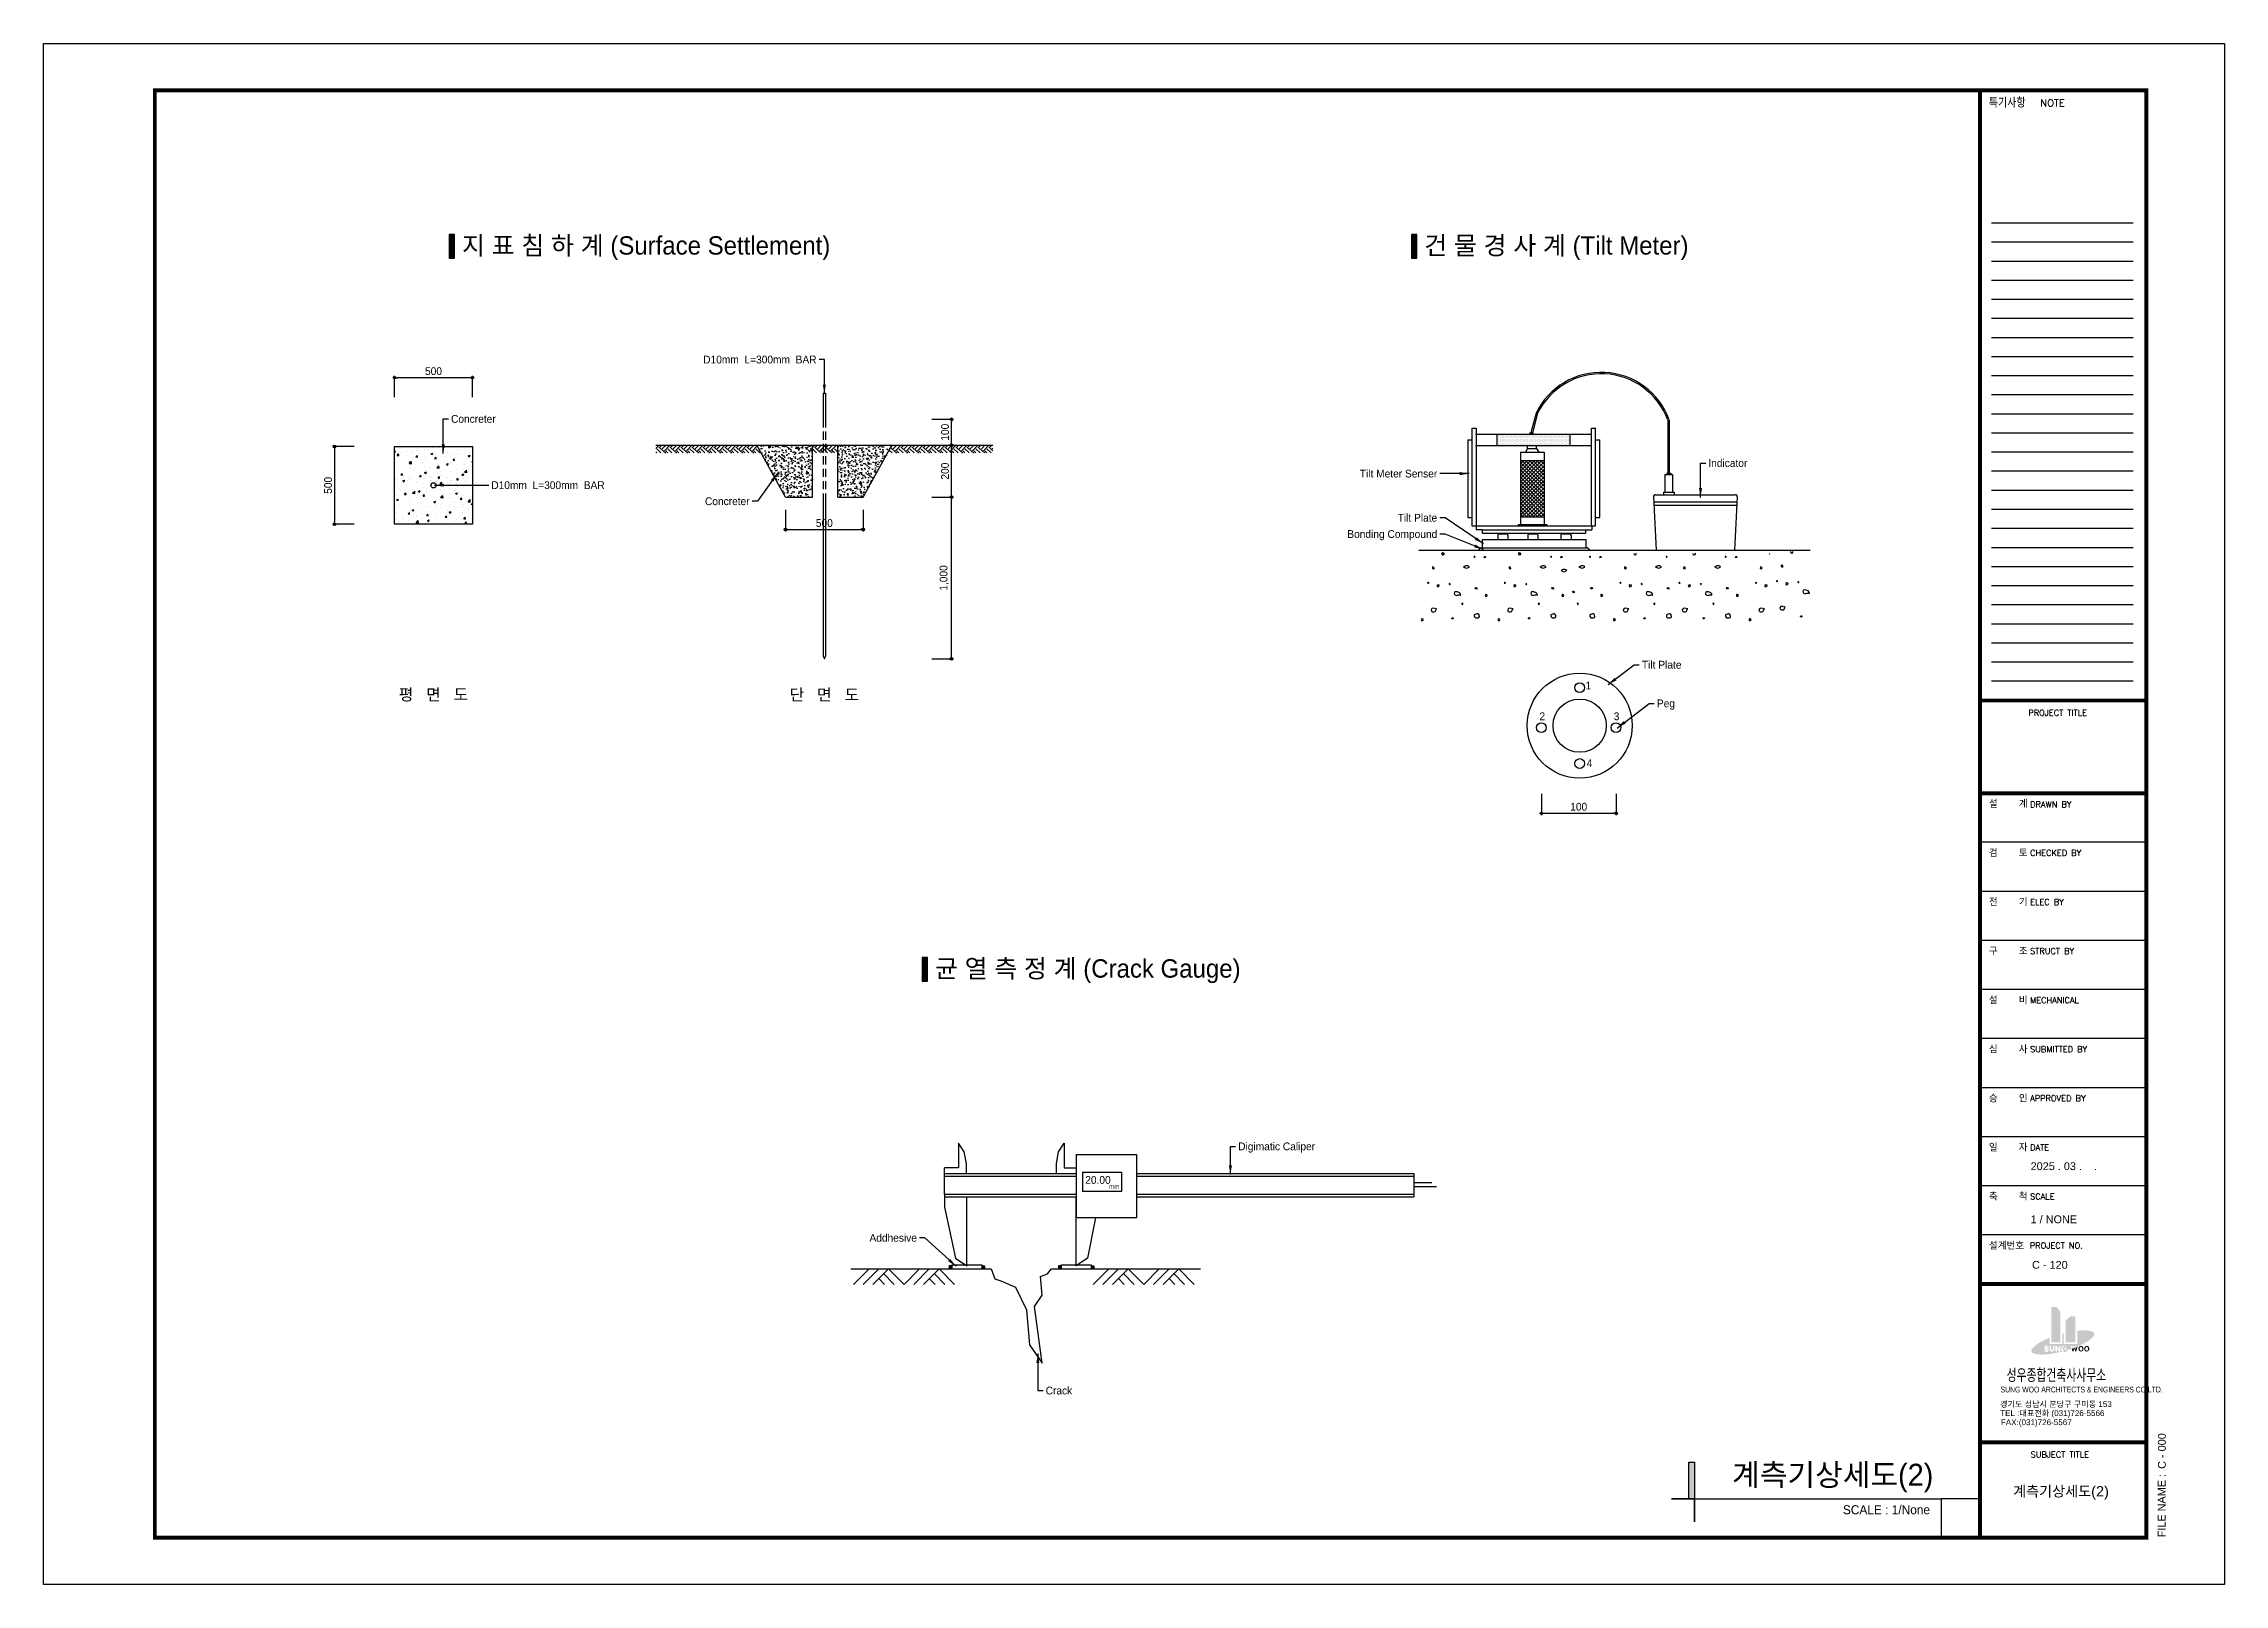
# Model space of a CAD drawing. Header units: millimetres. Extents: x 1073475 to 2890243, y -1340830 to -367733.
# Drawn here: x 2789323 to 2797733, y -373673 to -367733 of the extents above; entities that cross this region are included whole.
import ezdxf
from ezdxf.enums import TextEntityAlignment as Align

# ---------------------------------------------------------------- set-up
doc = ezdxf.new("R2010")
doc.units = ezdxf.units.MM
doc.header["$LTSCALE"] = 50
doc.header["$PDMODE"] = 3
doc.header["$PDSIZE"] = 100
doc.linetypes.add('HIDDEN', pattern=[9.525, 6.35, -3.175])
doc.layers.get('Defpoints').update_dxf_attribs({"color": 151})
for name, color, linetype in [('11', 11, 'Continuous'), ('3', 3, 'Continuous'), ('4', 4, 'Continuous'), ('A-SYM', 7, 'Continuous'), ('C-1', 1, 'Continuous'), ('C-2', 7, 'Continuous'), ('C-4', 2, 'Continuous'), ('C-DIM', 7, 'Continuous'), ('C-TT', 9, 'Continuous'), ('HAT', 8, 'Continuous'), ('TEX', 3, 'Continuous'), ('TEXT', 3, 'Continuous'), ('TEXT1', 7, 'Continuous'), ('TITLE-1', 3, 'Continuous'), ('TITLE-2', 3, 'Continuous'), ('유압JACK', 2, 'Continuous')]:
    doc.layers.add(name, color=color, linetype=linetype)
doc.layers.add('defpoint', color=193, linetype='Continuous', plot=False)
doc.styles.add('RXHG', font='arial.ttf')
doc.styles.add('RXHS', font='SIMPLEX.SHX', dxfattribs={"bigfont": 'WHGTXT.SHX'})
doc.styles.add('돋움', font='')
doc.styles.get('돋움').set_extended_font_data('Dotum')
doc.dimstyles.new('SAM-LE-LE-상', dxfattribs={"dimscale": 0.1, "dimtxt": 300, "dimasz": 360, "dimexe": 70, "dimexo": 0, "dimgap": 100, "dimtad": 1, "dimdec": 0, "dimzin": 0, "dimdsep": 46, "dimlunit": 6, "dimtxsty": '돋움', "dimblk": 'NONE', "dimcen": 100, "dimclrd": 8, "dimclre": 8, "dimclrt": 256, "dimadec": 0, "dimazin": 0, "dimtfac": 1, "dimtdec": 0, "dimtix": 1, "dimtmove": 2, "dimatfit": 3, "dimfxl": 70, "dimtolj": 1, "dimtzin": 0, "dimlwd": -1, "dimlwe": -1, "dimarcsym": 0})
doc.dimstyles.new('SAM-상', dxfattribs={"dimscale": 0.1, "dimtxt": 300, "dimasz": 100, "dimexe": 70, "dimexo": 0, "dimgap": 100, "dimtad": 1, "dimdec": 0, "dimzin": 0, "dimdsep": 46, "dimlunit": 6, "dimtxsty": '돋움', "dimblk": 'ORIGIN', "dimcen": 100, "dimclrd": 8, "dimclre": 8, "dimclrt": 1, "dimadec": 0, "dimazin": 0, "dimtfac": 1, "dimtdec": 0, "dimtix": 1, "dimtmove": 2, "dimatfit": 3, "dimfxl": 70, "dimtolj": 1, "dimtzin": 0, "dimlwd": -1, "dimlwe": -1, "dimarcsym": 0})

msp = doc.modelspace()

# ---------------------------------------------------------------- texts
at = {"layer": 'C-DIM', "color": 1, "style": '돋움'}
for s, p in [('D10mm  L=300mm  BAR', (2792303.6, -368951)), ('Tilt Meter Senser', (2794697.2, -369390.7)), ('Concreter', (2792045.4, -369497.3)), ('Bonding Compound', (2794697.2, -369623.7)), ('Tilt Plate', (2794697.2, -369560.9)), ('Addhesive', (2792690.8, -372337))]:
    msp.add_text(s, height=30, dxfattribs=at).set_placement(p, align=Align.MIDDLE_RIGHT)
for s, height, p in [('Concreter', 30, (2790893.9, -369179.8)), ('Indicator', 30, (2795742.5, -369350)), ('D10mm  L=300mm  BAR', 30, (2791049.1, -369435.3)), ('Tilt Plate', 30, (2795486.5, -370127.5)), ('Peg', 30, (2795544.3, -370276.6)), ('Digimatic Caliper', 30, (2793929.5, -371984.4)), ('20.00', 30, (2793339.6, -372113.8)), ('mm', 18, (2793430.6, -372139.3)), ('Crack', 30, (2793187, -372925.8))]:
    msp.add_text(s, height=height, dxfattribs=at).set_placement(p, align=Align.MIDDLE_LEFT)
for s, p in [('1', (2795268.9, -370222.6)), ('2', (2795091.3, -370341.3)), ('3', (2795377.8, -370341.5)), ('4', (2795273.4, -370522.1))]:
    msp.add_text(s, height=30, dxfattribs=at).set_placement(p)
at = {"layer": 'C-TT', "style": '돋움'}
for s, p in [('평   면   도', (2790826.3, -370241.9)), ('단   면   도', (2792333.6, -370241.9))]:
    msp.add_text(s, height=45, dxfattribs=at).set_placement(p, align=Align.MIDDLE)
at = {"layer": 'TITLE-1', "style": '돋움'}
for s, height, p in [('계측기상세도(2)', 85, (2796610.3, -373250.6)), ('SCALE : 1/None ', 35, (2796610.3, -373385.4))]:
    msp.add_text(s, height=height, dxfattribs=at).set_placement(p, align=Align.MIDDLE_RIGHT)
at = {"layer": 'TITLE-2', "style": '돋움'}
for s, p in [('지 표 침 하 계 (Surface Settlement)', (2790936.2, -368546.4)), ('건 물 경 사 계 (Tilt Meter)', (2794647, -368546.4)), ('균 열 측 정 계 (Crack Gauge)', (2792760, -371333.9))]:
    msp.add_text(s, height=70.707, dxfattribs=at).set_placement(p)

# ---------------------------------------------------------------- blocks, each defined once
blk = doc.blocks.new('dbox')
at = {"layer": 'HAT'}
h = blk.add_hatch(color=11, dxfattribs=at)
h.paths.add_polyline_path([(77433, 9338), (77433, 10691), (77634, 10691), (77772, 10499), (77772, 9338)])
h.paths.add_polyline_path([(78357, 10329), (78357, 9338), (77980, 9338), (77980, 10162), (78156, 10329)])
h = blk.add_hatch(color=11, dxfattribs=at)
edge = h.paths.add_edge_path()
edge.add_line((78389, 9153), (78400, 9195))
edge.add_line((78400, 9195), (78457, 9195))
edge.add_line((78457, 9195), (78452, 9178))
edge.add_ellipse((77492, 11535), major_axis=(0, 2545), ratio=1, start_angle=202.14575, end_angle=210.59706)
edge.add_ellipse((78218, 10308), major_axis=(0, 1119), ratio=1, start_angle=210.59601, end_angle=228.2714)
edge.add_ellipse((78968, 9639), major_axis=(0, 114), ratio=1, start_angle=228.27786, end_angle=285.87038)
edge.add_ellipse((78968, 9639), major_axis=(0, 114), ratio=1, start_angle=-74.13617, end_angle=-16.54365)
edge.add_ellipse((78682, 8675), major_axis=(0, 1119), ratio=1, start_angle=-16.53888, end_angle=1.1365)
edge.add_ellipse((78710, 7250), major_axis=(0, 2545), ratio=1, start_angle=1.13205, end_angle=6.30579)
edge.add_line((78431, 9779), (78431, 9265))
edge.add_line((78431, 9265), (77906, 9265))
edge.add_line((77906, 9265), (77906, 9679))
edge.add_ellipse((79084, 5053), major_axis=(-53, 4773), ratio=1, start_angle=13.63978, end_angle=14.40005)
edge.add_line((77845, 9663), (77845, 9265))
edge.add_line((77845, 9265), (77360, 9265))
edge.add_line((77360, 9265), (77360, 9504))
edge.add_ellipse((79084, 5053), major_axis=(-54, 4773), ratio=1, start_angle=20.5246, end_angle=21.42921)
edge.add_ellipse((78246, 7118), major_axis=(1, 2545), ratio=1, start_angle=22.09966, end_angle=30.61589)
edge.add_ellipse((77521, 8345), major_axis=(0, 1119), ratio=1, start_angle=30.59612, end_angle=48.27151)
edge.add_ellipse((76770, 9014), major_axis=(0, 114), ratio=1, start_angle=48.27498, end_angle=105.86751)
edge.add_ellipse((76770, 9014), major_axis=(0, 114), ratio=1, start_angle=105.85778, end_angle=163.4503)
edge.add_ellipse((77057, 9978), major_axis=(0, 1119), ratio=1, start_angle=163.45499, end_angle=181.13038)
edge.add_ellipse((77028, 11403), major_axis=(0, 2545), ratio=1, start_angle=181.13636, end_angle=189.65259)
edge.add_ellipse((76655, 13600), major_axis=(1, 4773), ratio=1, start_angle=189.65565, end_angle=194.72387)
edge.add_ellipse((77757, 8815), major_axis=(0, 201), ratio=1, start_angle=-33.1522, end_angle=-28.66311)
edge.add_ellipse((77876, 9033), major_axis=(0, 46.8), ratio=1, start_angle=127.97322, end_angle=151.12117, ccw=False)
edge.add_ellipse((-198308, -206946), major_axis=(272663, 220334), ratio=0.9999999, start_angle=-0.91538, end_angle=-0.91145)
edge.add_ellipse((77863, 9053), major_axis=(0, 49), ratio=1, start_angle=104.03629, end_angle=128.0489, ccw=False)
edge.add_ellipse((77668, 9004), major_axis=(0, 153), ratio=1, start_angle=-76.08998, end_angle=-70.28749)
edge.add_ellipse((77873, 9078), major_axis=(0, 65.1), ratio=1, start_angle=89.33612, end_angle=109.77975, ccw=False)
edge.add_ellipse((77638, 9080), major_axis=(0, 170), ratio=1, start_angle=269.39254, end_angle=274.55697)
edge.add_ellipse((77867, 9099), major_axis=(0, 60.4), ratio=1, start_angle=75.19941, end_angle=94.52888, ccw=False)
edge.add_ellipse((77687, 9146), major_axis=(0, 126), ratio=1, start_angle=255.38151, end_angle=261.38389)
edge.add_ellipse((77871, 9118), major_axis=(0, 59.9), ratio=1, start_angle=424.09302, end_angle=441.18441, ccw=False)
edge.add_ellipse((78586, 8771), major_axis=(12, 855), ratio=1, start_angle=423.73232, end_angle=424.89882, ccw=False)
edge.add_ellipse((77873, 9135), major_axis=(-0.1, 54.6), ratio=1, start_angle=405.77633, end_angle=422.85172, ccw=False)
edge.add_ellipse((77243, 9746), major_axis=(21, 823), ratio=1, start_angle=227.3729, end_angle=228.31467)
edge.add_ellipse((77879, 9149), major_axis=(-0.1, 48.7), ratio=1, start_angle=391.37895, end_angle=406.71584, ccw=False)
edge.add_ellipse((80059, 5590), major_axis=(871, 4132), ratio=1, start_angle=403.17743, end_angle=403.38991, ccw=False)
edge.add_ellipse((77890, 9161), major_axis=(0.2, 45), ratio=1, start_angle=377.16985, end_angle=391.5723, ccw=False)
edge.add_ellipse((77923, 9052), major_axis=(0, 159), ratio=1, start_angle=360.49314, end_angle=376.84703, ccw=False)
edge.add_ellipse((77922, 9120), major_axis=(0, 90.2), ratio=1, start_angle=273.76468, end_angle=360.51507, ccw=False)
edge.add_line((78012, 9126), (77963, 9126))
edge.add_ellipse((78018, 9158), major_axis=(0, 63.9), ratio=1, start_angle=102.41382, end_angle=119.80768, ccw=False)
edge.add_ellipse((77951, 9143), major_axis=(-3.78, 3.78), ratio=1, start_angle=237.40671, end_angle=277.46827)
edge.add_ellipse((78051, 9274), major_axis=(-1, 160), ratio=1, start_angle=135.44574, end_angle=142.1938, ccw=False)
edge.add_ellipse((77937, 9157), major_axis=(-2.8, 2.8), ratio=1, start_angle=-89.27979, end_angle=-50.76183)
edge.add_ellipse((77917, 8964), major_axis=(0, 198), ratio=1, start_angle=-5.75604, end_angle=4.1965)
edge.add_ellipse((77905, 9138), major_axis=(0, 23.5), ratio=1, start_angle=4.16397, end_angle=54.24834)
edge.add_ellipse((78033, 9045), major_axis=(0, 182), ratio=1, start_angle=54.34106, end_angle=64.37171)
edge.add_ellipse((77916, 9102), major_axis=(0.1, 51.8), ratio=1, start_angle=64.36733, end_angle=86.88615)
edge.add_ellipse((77997, 9097), major_axis=(0, 133), ratio=1, start_angle=86.82838, end_angle=111.31775)
edge.add_ellipse((77916, 9065), major_axis=(0, 46), ratio=1, start_angle=111.28668, end_angle=179.01186)
edge.add_ellipse((77916, 9070), major_axis=(0, 50.3), ratio=1, start_angle=179.04766, end_angle=257.49529)
edge.add_line((77965, 9059), (77912, 9059))
edge.add_line((77912, 9059), (77912, 9106))
edge.add_line((77912, 9106), (78016, 9106))
edge.add_line((78016, 9106), (78016, 9025))
edge.add_ellipse((76569, 13866), major_axis=(-11, 5052), ratio=1, start_angle=196.51434, end_angle=198.75655)
edge.add_line((78204, 9085), (78172, 9195))
edge.add_line((78172, 9195), (78229, 9195))
edge.add_line((78229, 9195), (78254, 9103))
edge.add_ellipse((76655, 13600), major_axis=(-56, 4773), ratio=1, start_angle=198.905, end_angle=199.07854)
edge.add_line((78267, 9108), (78284, 9195))
edge.add_line((78284, 9195), (78342, 9195))
edge.add_line((78342, 9195), (78354, 9140))
edge.add_ellipse((76655, 13600), major_axis=(-90, 4772), ratio=1, start_angle=199.77228, end_angle=200.219)
h.paths.add_polyline_path([(77775, 9195), (77717, 9195), (77717, 9075), (77642, 9195), (77587, 9195), (77587, 8972), (77643, 8972), (77643, 9098), (77720, 8972), (77775, 8972)], flags=16)
edge = h.paths.add_edge_path(flags=16)
edge.add_line((77487, 9202), (77487, 9053))
edge.add_ellipse((77453, 9053), major_axis=(0, 33.6), ratio=1, start_angle=179.63205, end_angle=270.23961, ccw=False)
edge.add_ellipse((77453, 9053), major_axis=(0, 33.6), ratio=1, start_angle=89.65399, end_angle=180.26156, ccw=False)
edge.add_line((77419, 9053), (77419, 9202))
edge.add_line((77419, 9202), (77365, 9202))
edge.add_line((77365, 9202), (77365, 9047))
edge.add_ellipse((77439, 9049), major_axis=(0, 73.9), ratio=1, start_angle=91.62143, end_angle=151.65612)
edge.add_ellipse((77453, 9080), major_axis=(0, 108), ratio=1, start_angle=153.13176, end_angle=180.07033)
edge.add_ellipse((77453, 9080), major_axis=(0, 108), ratio=1, start_angle=179.97343, end_angle=206.91201)
edge.add_ellipse((77467, 9049), major_axis=(0, 73.7), ratio=1, start_angle=208.41656, end_angle=268.45125)
edge.add_line((77541, 9047), (77541, 9202))
edge.add_line((77541, 9202), (77487, 9202))
edge = h.paths.add_edge_path(flags=16)
edge.add_line((77279, 9104), (77218, 9119))
edge.add_ellipse((77223, 9134), major_axis=(0, 15.5), ratio=1, start_angle=20.86241, end_angle=163.74287, ccw=False)
edge.add_ellipse((77239, 9103), major_axis=(0, 49.9), ratio=1, start_angle=340.66039, end_angle=385.41453, ccw=False)
edge.add_ellipse((77246, 9126), major_axis=(0, 25.8), ratio=1, start_angle=255.14866, end_angle=339.5497, ccw=False)
edge.add_line((77271, 9120), (77326, 9120))
edge.add_ellipse((77250, 9124), major_axis=(0, 75.8), ratio=1, start_angle=266.55555, end_angle=353.45548)
edge.add_ellipse((77237, 9076), major_axis=(0, 126), ratio=1, start_angle=-10.00388, end_angle=18.56131)
edge.add_ellipse((77217, 9130), major_axis=(0, 67.6), ratio=1, start_angle=17.08716, end_angle=163.24438)
edge.add_line((77197, 9066), (77262, 9050))
edge.add_ellipse((77259, 9035), major_axis=(0, 15.9), ratio=1, start_angle=218.24348, end_angle=346.16871, ccw=False)
edge.add_ellipse((77238, 9068), major_axis=(0, 54.8), ratio=1, start_angle=165.503, end_angle=213.59299, ccw=False)
edge.add_ellipse((77228, 9041), major_axis=(0, 26.2), ratio=1, start_angle=74.99155, end_angle=171.41272, ccw=False)
edge.add_line((77203, 9048), (77146, 9048))
edge.add_ellipse((77226, 9045), major_axis=(0, 80.6), ratio=1, start_angle=88.40662, end_angle=171.85525)
edge.add_ellipse((77237, 9061), major_axis=(0, 97.8), ratio=1, start_angle=166.80632, end_angle=184.41011)
edge.add_ellipse((77246, 9060), major_axis=(0, 96.2), ratio=1, start_angle=179.64839, end_angle=218.73001)
edge.add_ellipse((77262, 9040), major_axis=(0, 70.5), ratio=1, start_angle=218.10449, end_angle=286.34765)
edge.add_ellipse((77268, 9040), major_axis=(0, 64.6), ratio=1, start_angle=-72.251, end_angle=-9.24795)
h = blk.add_hatch(color=11, dxfattribs=at)
edge = h.paths.add_edge_path()
edge.add_line((78008, 9023), (77879, 8986))
edge.add_ellipse((77911, 9057), major_axis=(0, 77.8), ratio=1, start_angle=155.03594, end_angle=230.62664)
edge.add_line((77972, 9008), (77982, 8984))
edge.add_line((77982, 8984), (78008, 8984))
edge.add_line((78008, 8984), (78008, 9023))
h = blk.add_hatch(color=11, dxfattribs=at)
h.paths.add_polyline_path([(78443, 9175), (78397, 9156), (78367, 9042), (78347, 9137), (78276, 9111), (78262, 9042), (78247, 9100), (78211, 9088), (78243, 8979), (78282, 8979), (78314, 9120), (78347, 8979), (78386, 8979)])
edge = h.paths.add_edge_path()
edge.add_ellipse((78571, 9096), major_axis=(0, 95.8), ratio=1, start_angle=-76.32675, end_angle=77.65075)
edge.add_ellipse((78604, 9083), major_axis=(0, 131), ratio=1, start_angle=75.19386, end_angle=89.61155)
edge.add_ellipse((78604, 9084), major_axis=(0, 131), ratio=1, start_angle=90.39035, end_angle=104.80803)
edge.add_ellipse((78571, 9072), major_axis=(0, 95.8), ratio=1, start_angle=102.35608, end_angle=256.33358)
edge.add_ellipse((78529, 9083), major_axis=(0, 139), ratio=1, start_angle=255.68401, end_angle=270.10169)
edge.add_ellipse((78529, 9084), major_axis=(0, 139), ratio=1, start_angle=269.89823, end_angle=284.31591)
edge = h.paths.add_edge_path(flags=16)
edge.add_ellipse((78524, 9084), major_axis=(0, 101), ratio=1, start_angle=269.91321, end_angle=296.85725)
edge.add_ellipse((78571, 9108), major_axis=(0, 47.9), ratio=1, start_angle=-63.63485, end_angle=66.48331)
edge.add_ellipse((78612, 9083), major_axis=(0, 96), ratio=1, start_angle=62.50271, end_angle=89.44675)
edge.add_ellipse((78612, 9085), major_axis=(0, 96), ratio=1, start_angle=90.55324, end_angle=117.49729)
edge.add_ellipse((78571, 9059), major_axis=(0, 47.9), ratio=1, start_angle=113.5185, end_angle=243.63665)
edge.add_ellipse((78524, 9083), major_axis=(0, 101), ratio=1, start_angle=243.13124, end_angle=270.07528)
edge = h.paths.add_edge_path()
edge.add_ellipse((78792, 9096), major_axis=(0, 95.8), ratio=1, start_angle=-76.32673, end_angle=77.65076)
edge.add_ellipse((78825, 9083), major_axis=(0, 131), ratio=1, start_angle=75.18482, end_angle=89.6025)
edge.add_ellipse((78825, 9084), major_axis=(0, 131), ratio=1, start_angle=90.372, end_angle=104.78969)
edge.add_ellipse((78792, 9072), major_axis=(0, 95.8), ratio=1, start_angle=102.35607, end_angle=256.33357)
edge.add_ellipse((78750, 9083), major_axis=(0, 139), ratio=1, start_angle=255.65083, end_angle=270.06851)
edge.add_ellipse((78750, 9084), major_axis=(0, 139), ratio=1, start_angle=269.93139, end_angle=284.34907)
edge = h.paths.add_edge_path(flags=16)
edge.add_ellipse((78746, 9084), major_axis=(0, 101), ratio=1, start_angle=269.93501, end_angle=296.87905)
edge.add_ellipse((78792, 9108), major_axis=(0, 47.9), ratio=1, start_angle=-63.6271, end_angle=66.49105)
edge.add_ellipse((78834, 9083), major_axis=(0, 96), ratio=1, start_angle=62.50369, end_angle=89.44773)
edge.add_ellipse((78834, 9085), major_axis=(0, 96), ratio=1, start_angle=90.55228, end_angle=117.49632)
edge.add_ellipse((78792, 9059), major_axis=(0, 47.9), ratio=1, start_angle=113.51075, end_angle=243.62891)
edge.add_ellipse((78746, 9083), major_axis=(0, 101), ratio=1, start_angle=243.13351, end_angle=270.07756)
at = {"layer": '11'}
for p, q in [((4288, 57600), (81088, 57600)), ((4288, 1800), (4288, 57600)), ((81088, 57600), (81088, 1800)), ((81088, 1800), (4288, 1800))]:
    blk.add_line(p, q, dxfattribs=at)
at = {"layer": '11', "const_width": 150}
blk.add_lwpolyline([(81088, 1800), (4288, 1800), (4288, 57600), (81088, 57600)], close=True, dxfattribs=at)
for points in [[(74675, 57600), (74675, 1800)], [(81088, 34076), (74675, 34076)], [(81088, 30501), (74675, 30501)], [(81088, 11577), (74675, 11577)], [(81088, 5480), (74675, 5480)]]:
    blk.add_lwpolyline(points, dxfattribs=at)
at = {"layer": '3'}
for p, q in [((81088, 28609), (74675, 28609)), ((81088, 26717), (74675, 26717)), ((81088, 24824), (74675, 24824)), ((81088, 22932), (74675, 22932)), ((81088, 21039), (74675, 21039)), ((81088, 19147), (74675, 19147)), ((81088, 17255), (74675, 17255)), ((81088, 15362), (74675, 15362)), ((81088, 13470), (74675, 13470))]:
    blk.add_line(p, q, dxfattribs=at)
at = {"layer": '4'}
for p, q in [((80586, 52479), (75119, 52479)), ((80586, 51743), (75119, 51743)), ((80586, 51007), (75119, 51007)), ((80586, 50271), (75119, 50271)), ((80586, 49536), (75119, 49536)), ((80586, 48800), (75119, 48800)), ((80586, 48064), (75119, 48064)), ((80586, 47328), (75119, 47328)), ((80586, 46592), (75119, 46592)), ((80586, 45856), (75119, 45856)), ((80586, 45120), (75119, 45120)), ((80586, 44384), (75119, 44384)), ((80586, 43648), (75119, 43648)), ((80586, 42912), (75119, 42912)), ((80586, 42176), (75119, 42176)), ((80586, 41440), (75119, 41440)), ((80586, 40704), (75119, 40704)), ((80586, 39968), (75119, 39968)), ((80586, 39232), (75119, 39232)), ((80586, 38497), (75119, 38497)), ((80586, 37761), (75119, 37761)), ((80586, 37025), (75119, 37025)), ((80586, 36289), (75119, 36289)), ((80586, 35553), (75119, 35553)), ((80586, 34817), (75119, 34817))]:
    blk.add_line(p, q, dxfattribs=at)
at = {"layer": 'TEXT', "color": 7}
for p, q in [((0, 59400), (84100, 59400)), ((0, 0), (0, 59400)), ((84100, 59400), (84100, 0)), ((84100, 0), (0, 0))]:
    blk.add_line(p, q, dxfattribs=at)
at = {"layer": 'TEX', "color": 7, "linetype": 'Continuous', "style": 'RXHG', "width": 1}
blk.add_text('FILE NAME : ', height=300, rotation=90, dxfattribs=at).set_placement((81831, 1813))
at = {"layer": 'TEX', "color": 6, "linetype": 'Continuous', "style": 'RXHG', "width": 1}
for tag, p in [('일자', (76628, 15972)), ('축척', (76628, 13925)), ('설계번호', (76684, 12170))]:
    blk.add_attdef(tag, p, '', height=300, dxfattribs=at)
at = {"layer": 'TEX', "color": 7, "linetype": 'Continuous', "style": 'RXHG', "width": 1}
blk.add_attdef('파일명', (81840, 4453), '', height=300, rotation=90, dxfattribs=at)
at = {"layer": 'TEX', "linetype": 'Continuous', "style": 'RXHG', "width": 1}
for tag, p in [('도면명-1', (77799, 3389)), ('도면명-2', (77799, 2662))]:
    blk.add_attdef(tag, text='', height=400, dxfattribs=at).set_placement(p, align=Align.CENTER)
at = {"layer": 'TEXT1'}
for s, height, style, width, p in [('특기사항', 334.3, 'RXHS', 1, (75018, 56940)), ('NOTE', 278.6, 'RXHS', 1, (77005, 56974)), ('PROJECT TITLE', 231.29, 'RXHS', 1, (76539, 33488)), ('설    계', 273.3, 'RXHS', 1, (75018, 29943)), ('DRAWN BY', 231.3, 'RXHS', 1, (76609, 29956)), ('검    토', 273.3, 'RXHS', 1, (75018, 28050)), ('CHECKED BY', 231.3, 'RXHS', 1, (76609, 28085)), ('전    기', 273.3, 'RXHS', 1, (75018, 26158)), ('ELEC BY', 231.3, 'RXHS', 1, (76609, 26192)), ('구    조', 273.3, 'RXHS', 1, (75018, 24266)), ('STRUCT BY', 231.3, 'RXHS', 1, (76609, 24300)), ('설    비', 273.3, 'RXHS', 1, (75018, 22373)), ('MECHANICAL', 231.3, 'RXHS', 1, (76609, 22407)), ('심    사', 273.3, 'RXHS', 1, (75018, 20481)), ('SUBMITTED BY', 231.29, 'RXHS', 1, (76609, 20515)), ('승    인', 273.3, 'RXHS', 1, (75018, 18588)), ('APPROVED BY', 231.29, 'RXHS', 1, (76609, 18623)), ('일    자', 273.3, 'RXHS', 1, (75018, 16696)), ('DATE', 231.3, 'RXHS', 1, (76609, 16730)), ('축    척', 273.3, 'RXHS', 1, (75018, 14804)), ('SCALE', 231.3, 'RXHS', 1, (76609, 14838)), ('설계번호', 273.3, 'RXHS', 1, (75018, 12911)), ('PROJECT NO.', 231.29, 'RXHS', 1, (76598, 12945)), ('성우종합건축사사무소', 450, 'RXHG', 0.68, (75702, 7851)), ('SUBJECT TITLE', 231.29, 'RXHS', 1, (76628, 4888))]:
    blk.add_text(s, height=height, dxfattribs=dict(at, style=style, width=width)).set_placement(p)
at = {"layer": 'TEXT1', "color": 4, "style": 'RXHG'}
for s, width, p in [('SUNG WOO ARCHITECTS & ENGINEERS CO.LTD.', 0.68, (75467, 7400)), ('TEL :대표전화 (031)726-5566', 1, (75454, 6489)), ('경기도 성남시 분당구 구미동 153', 1, (75450, 6838)), ('FAX:(031)726-5567', 1, (75481, 6139))]:
    blk.add_text(s, height=222.88, dxfattribs=dict(at, width=width)).set_placement(p)
blk = doc.blocks.new('*X62')
at = {"color": 0}
for p, q in [((30.3125, 11), (30.3125, 11)), ((30.3125, 10.875), (30.3125, 10.875)), ((30.3125, 10.75), (30.3125, 10.75)), ((30.3125, 10.625), (30.3125, 10.625)), ((30.34375, 11.0625), (30.34375, 11.0625)), ((30.34375, 10.9375), (30.34375, 10.9375)), ((30.34375, 10.8125), (30.34375, 10.8125)), ((30.34375, 10.6875), (30.34375, 10.6875)), ((30.375, 11), (30.375, 11)), ((30.375, 10.875), (30.375, 10.875)), ((30.375, 10.75), (30.375, 10.75)), ((30.375, 10.625), (30.375, 10.625)), ((30.40625, 11.0625), (30.40625, 11.0625)), ((30.40625, 10.9375), (30.40625, 10.9375)), ((30.40625, 10.8125), (30.40625, 10.8125)), ((30.40625, 10.6875), (30.40625, 10.6875)), ((30.4375, 11), (30.4375, 11)), ((30.4375, 10.875), (30.4375, 10.875)), ((30.4375, 10.75), (30.4375, 10.75)), ((30.4375, 10.625), (30.4375, 10.625)), ((30.46875, 11.0625), (30.46875, 11.0625)), ((30.46875, 10.9375), (30.46875, 10.9375)), ((30.46875, 10.8125), (30.46875, 10.8125)), ((30.46875, 10.6875), (30.46875, 10.6875)), ((30.5, 11), (30.5, 11)), ((30.5, 10.875), (30.5, 10.875)), ((30.5, 10.75), (30.5, 10.75)), ((30.5, 10.625), (30.5, 10.625)), ((30.53125, 11.0625), (30.53125, 11.0625)), ((30.53125, 10.9375), (30.53125, 10.9375)), ((30.53125, 10.8125), (30.53125, 10.8125)), ((30.53125, 10.6875), (30.53125, 10.6875)), ((30.5625, 11), (30.5625, 11)), ((30.5625, 10.875), (30.5625, 10.875)), ((30.5625, 10.75), (30.5625, 10.75)), ((30.5625, 10.625), (30.5625, 10.625)), ((30.59375, 11.0625), (30.59375, 11.0625)), ((30.59375, 10.9375), (30.59375, 10.9375)), ((30.59375, 10.8125), (30.59375, 10.8125)), ((30.59375, 10.6875), (30.59375, 10.6875)), ((30.625, 11), (30.625, 11)), ((30.625, 10.875), (30.625, 10.875)), ((30.625, 10.75), (30.625, 10.75)), ((30.625, 10.625), (30.625, 10.625)), ((30.65625, 11.0625), (30.65625, 11.0625)), ((30.65625, 10.9375), (30.65625, 10.9375)), ((30.65625, 10.8125), (30.65625, 10.8125)), ((30.65625, 10.6875), (30.65625, 10.6875)), ((30.6875, 11), (30.6875, 11)), ((30.6875, 10.875), (30.6875, 10.875)), ((30.6875, 10.75), (30.6875, 10.75)), ((30.6875, 10.625), (30.6875, 10.625)), ((30.71875, 11.0625), (30.71875, 11.0625)), ((30.71875, 10.9375), (30.71875, 10.9375)), ((30.71875, 10.8125), (30.71875, 10.8125)), ((30.71875, 10.6875), (30.71875, 10.6875)), ((30.75, 11), (30.75, 11)), ((30.75, 10.875), (30.75, 10.875)), ((30.75, 10.75), (30.75, 10.75)), ((30.75, 10.625), (30.75, 10.625)), ((30.78125, 11.0625), (30.78125, 11.0625)), ((30.78125, 10.9375), (30.78125, 10.9375)), ((30.78125, 10.8125), (30.78125, 10.8125)), ((30.78125, 10.6875), (30.78125, 10.6875)), ((30.8125, 11), (30.8125, 11)), ((30.8125, 10.875), (30.8125, 10.875)), ((30.8125, 10.75), (30.8125, 10.75)), ((30.8125, 10.625), (30.8125, 10.625)), ((30.84375, 11.0625), (30.84375, 11.0625)), ((30.84375, 10.9375), (30.84375, 10.9375)), ((30.84375, 10.8125), (30.84375, 10.8125)), ((30.84375, 10.6875), (30.84375, 10.6875)), ((30.875, 11), (30.875, 11)), ((30.875, 10.875), (30.875, 10.875)), ((30.875, 10.75), (30.875, 10.75)), ((30.875, 10.625), (30.875, 10.625)), ((30.90625, 11.0625), (30.90625, 11.0625)), ((30.90625, 10.9375), (30.90625, 10.9375)), ((30.90625, 10.8125), (30.90625, 10.8125)), ((30.90625, 10.6875), (30.90625, 10.6875)), ((30.9375, 11), (30.9375, 11)), ((30.9375, 10.875), (30.9375, 10.875)), ((30.9375, 10.75), (30.9375, 10.75)), ((30.9375, 10.625), (30.9375, 10.625)), ((30.96875, 11.0625), (30.96875, 11.0625)), ((30.96875, 10.9375), (30.96875, 10.9375)), ((30.96875, 10.8125), (30.96875, 10.8125)), ((30.96875, 10.6875), (30.96875, 10.6875)), ((31, 11), (31, 11)), ((31, 10.875), (31, 10.875)), ((31, 10.75), (31, 10.75)), ((31, 10.625), (31, 10.625)), ((31.03125, 11.0625), (31.03125, 11.0625)), ((31.03125, 10.9375), (31.03125, 10.9375)), ((31.03125, 10.8125), (31.03125, 10.8125)), ((31.03125, 10.6875), (31.03125, 10.6875)), ((31.0625, 11), (31.0625, 11)), ((31.0625, 10.875), (31.0625, 10.875)), ((31.0625, 10.75), (31.0625, 10.75)), ((31.0625, 10.625), (31.0625, 10.625)), ((31.09375, 11.0625), (31.09375, 11.0625)), ((31.09375, 10.9375), (31.09375, 10.9375)), ((31.09375, 10.8125), (31.09375, 10.8125)), ((31.09375, 10.6875), (31.09375, 10.6875)), ((31.125, 11), (31.125, 11)), ((31.125, 10.875), (31.125, 10.875)), ((31.125, 10.75), (31.125, 10.75)), ((31.125, 10.625), (31.125, 10.625)), ((31.15625, 11.0625), (31.15625, 11.0625)), ((31.15625, 10.9375), (31.15625, 10.9375)), ((31.15625, 10.8125), (31.15625, 10.8125)), ((31.15625, 10.6875), (31.15625, 10.6875)), ((31.1875, 11), (31.1875, 11)), ((31.1875, 10.875), (31.1875, 10.875)), ((31.1875, 10.75), (31.1875, 10.75)), ((31.1875, 10.625), (31.1875, 10.625)), ((31.21875, 11.0625), (31.21875, 11.0625)), ((31.21875, 10.9375), (31.21875, 10.9375)), ((31.21875, 10.8125), (31.21875, 10.8125)), ((31.21875, 10.6875), (31.21875, 10.6875)), ((31.25, 11), (31.25, 11)), ((31.25, 10.875), (31.25, 10.875)), ((31.25, 10.75), (31.25, 10.75)), ((31.25, 10.625), (31.25, 10.625)), ((31.28125, 11.0625), (31.28125, 11.0625)), ((31.28125, 10.9375), (31.28125, 10.9375)), ((31.28125, 10.8125), (31.28125, 10.8125)), ((31.28125, 10.6875), (31.28125, 10.6875)), ((31.3125, 11), (31.3125, 11)), ((31.3125, 10.875), (31.3125, 10.875)), ((31.3125, 10.75), (31.3125, 10.75)), ((31.3125, 10.625), (31.3125, 10.625)), ((31.34375, 11.0625), (31.34375, 11.0625)), ((31.34375, 10.9375), (31.34375, 10.9375)), ((31.34375, 10.8125), (31.34375, 10.8125)), ((31.34375, 10.6875), (31.34375, 10.6875)), ((31.375, 11), (31.375, 11)), ((31.375, 10.875), (31.375, 10.875)), ((31.375, 10.75), (31.375, 10.75)), ((31.375, 10.625), (31.375, 10.625)), ((31.40625, 11.0625), (31.40625, 11.0625)), ((31.40625, 10.9375), (31.40625, 10.9375)), ((31.40625, 10.8125), (31.40625, 10.8125)), ((31.40625, 10.6875), (31.40625, 10.6875)), ((31.4375, 11), (31.4375, 11)), ((31.4375, 10.875), (31.4375, 10.875)), ((31.4375, 10.75), (31.4375, 10.75)), ((31.4375, 10.625), (31.4375, 10.625)), ((31.46875, 11.0625), (31.46875, 11.0625)), ((31.46875, 10.9375), (31.46875, 10.9375)), ((31.46875, 10.8125), (31.46875, 10.8125)), ((31.46875, 10.6875), (31.46875, 10.6875)), ((31.5, 11), (31.5, 11)), ((31.5, 10.875), (31.5, 10.875)), ((31.5, 10.75), (31.5, 10.75)), ((31.5, 10.625), (31.5, 10.625)), ((31.53125, 11.0625), (31.53125, 11.0625)), ((31.53125, 10.9375), (31.53125, 10.9375)), ((31.53125, 10.8125), (31.53125, 10.8125)), ((31.53125, 10.6875), (31.53125, 10.6875)), ((31.5625, 11), (31.5625, 11)), ((31.5625, 10.875), (31.5625, 10.875)), ((31.5625, 10.75), (31.5625, 10.75)), ((31.5625, 10.625), (31.5625, 10.625)), ((31.59375, 11.0625), (31.59375, 11.0625)), ((31.59375, 10.9375), (31.59375, 10.9375)), ((31.59375, 10.8125), (31.59375, 10.8125)), ((31.59375, 10.6875), (31.59375, 10.6875)), ((31.625, 11), (31.625, 11)), ((31.625, 10.875), (31.625, 10.875)), ((31.625, 10.75), (31.625, 10.75)), ((31.625, 10.625), (31.625, 10.625)), ((31.65625, 11.0625), (31.65625, 11.0625)), ((31.65625, 10.9375), (31.65625, 10.9375)), ((31.65625, 10.8125), (31.65625, 10.8125)), ((31.65625, 10.6875), (31.65625, 10.6875)), ((31.6875, 11), (31.6875, 11)), ((31.6875, 10.875), (31.6875, 10.875)), ((31.6875, 10.75), (31.6875, 10.75)), ((31.6875, 10.625), (31.6875, 10.625)), ((31.71875, 11.0625), (31.71875, 11.0625)), ((31.71875, 10.9375), (31.71875, 10.9375)), ((31.71875, 10.8125), (31.71875, 10.8125)), ((31.71875, 10.6875), (31.71875, 10.6875)), ((31.75, 11), (31.75, 11)), ((31.75, 10.875), (31.75, 10.875)), ((31.75, 10.75), (31.75, 10.75)), ((31.75, 10.625), (31.75, 10.625)), ((31.78125, 11.0625), (31.78125, 11.0625)), ((31.78125, 10.9375), (31.78125, 10.9375)), ((31.78125, 10.8125), (31.78125, 10.8125)), ((31.78125, 10.6875), (31.78125, 10.6875)), ((31.8125, 11), (31.8125, 11)), ((31.8125, 10.875), (31.8125, 10.875)), ((31.8125, 10.75), (31.8125, 10.75)), ((31.8125, 10.625), (31.8125, 10.625)), ((31.84375, 11.0625), (31.84375, 11.0625)), ((31.84375, 10.9375), (31.84375, 10.9375)), ((31.84375, 10.8125), (31.84375, 10.8125)), ((31.84375, 10.6875), (31.84375, 10.6875)), ((31.875, 11), (31.875, 11)), ((31.875, 10.875), (31.875, 10.875)), ((31.875, 10.75), (31.875, 10.75)), ((31.875, 10.625), (31.875, 10.625)), ((31.90625, 11.0625), (31.90625, 11.0625)), ((31.90625, 10.9375), (31.90625, 10.9375)), ((31.90625, 10.8125), (31.90625, 10.8125)), ((31.90625, 10.6875), (31.90625, 10.6875)), ((31.9375, 11), (31.9375, 11)), ((31.9375, 10.875), (31.9375, 10.875)), ((31.9375, 10.75), (31.9375, 10.75)), ((31.9375, 10.625), (31.9375, 10.625)), ((31.96875, 11.0625), (31.96875, 11.0625)), ((31.96875, 10.9375), (31.96875, 10.9375)), ((31.96875, 10.8125), (31.96875, 10.8125)), ((31.96875, 10.6875), (31.96875, 10.6875)), ((32, 11), (32, 11)), ((32, 10.875), (32, 10.875)), ((32, 10.75), (32, 10.75)), ((32, 10.625), (32, 10.625)), ((32.03125, 11.0625), (32.03125, 11.0625)), ((32.03125, 10.9375), (32.03125, 10.9375)), ((32.03125, 10.8125), (32.03125, 10.8125)), ((32.03125, 10.6875), (32.03125, 10.6875)), ((32.0625, 11), (32.0625, 11)), ((32.0625, 10.875), (32.0625, 10.875)), ((32.0625, 10.75), (32.0625, 10.75)), ((32.0625, 10.625), (32.0625, 10.625)), ((32.09375, 11.0625), (32.09375, 11.0625)), ((32.09375, 10.9375), (32.09375, 10.9375)), ((32.09375, 10.8125), (32.09375, 10.8125)), ((32.09375, 10.6875), (32.09375, 10.6875)), ((32.125, 11), (32.125, 11)), ((32.125, 10.875), (32.125, 10.875)), ((32.125, 10.75), (32.125, 10.75)), ((32.125, 10.625), (32.125, 10.625)), ((32.15625, 11.0625), (32.15625, 11.0625)), ((32.15625, 10.9375), (32.15625, 10.9375)), ((32.15625, 10.8125), (32.15625, 10.8125)), ((32.15625, 10.6875), (32.15625, 10.6875)), ((32.1875, 11), (32.1875, 11)), ((32.1875, 10.875), (32.1875, 10.875)), ((32.1875, 10.75), (32.1875, 10.75)), ((32.1875, 10.625), (32.1875, 10.625)), ((32.21875, 11.0625), (32.21875, 11.0625)), ((32.21875, 10.9375), (32.21875, 10.9375)), ((32.21875, 10.8125), (32.21875, 10.8125)), ((32.21875, 10.6875), (32.21875, 10.6875)), ((32.25, 11), (32.25, 11)), ((32.25, 10.875), (32.25, 10.875)), ((32.25, 10.75), (32.25, 10.75)), ((32.25, 10.625), (32.25, 10.625)), ((32.28125, 11.0625), (32.28125, 11.0625)), ((32.28125, 10.9375), (32.28125, 10.9375)), ((32.28125, 10.8125), (32.28125, 10.8125)), ((32.28125, 10.6875), (32.28125, 10.6875)), ((32.3125, 11), (32.3125, 11)), ((32.3125, 10.875), (32.3125, 10.875)), ((32.3125, 10.75), (32.3125, 10.75)), ((32.3125, 10.625), (32.3125, 10.625)), ((32.34375, 11.0625), (32.34375, 11.0625)), ((32.34375, 10.9375), (32.34375, 10.9375)), ((32.34375, 10.8125), (32.34375, 10.8125)), ((32.34375, 10.6875), (32.34375, 10.6875)), ((32.375, 11), (32.375, 11)), ((32.375, 10.875), (32.375, 10.875)), ((32.375, 10.75), (32.375, 10.75)), ((32.375, 10.625), (32.375, 10.625)), ((32.40625, 11.0625), (32.40625, 11.0625)), ((32.40625, 10.9375), (32.40625, 10.9375)), ((32.40625, 10.8125), (32.40625, 10.8125)), ((32.40625, 10.6875), (32.40625, 10.6875)), ((32.4375, 11), (32.4375, 11)), ((32.4375, 10.875), (32.4375, 10.875)), ((32.4375, 10.75), (32.4375, 10.75)), ((32.4375, 10.625), (32.4375, 10.625)), ((32.46875, 11.0625), (32.46875, 11.0625)), ((32.46875, 10.9375), (32.46875, 10.9375)), ((32.46875, 10.8125), (32.46875, 10.8125)), ((32.46875, 10.6875), (32.46875, 10.6875)), ((32.5, 11), (32.5, 11)), ((32.5, 10.875), (32.5, 10.875)), ((32.5, 10.75), (32.5, 10.75)), ((32.5, 10.625), (32.5, 10.625)), ((32.53125, 11.0625), (32.53125, 11.0625)), ((32.53125, 10.9375), (32.53125, 10.9375)), ((32.53125, 10.8125), (32.53125, 10.8125)), ((32.53125, 10.6875), (32.53125, 10.6875)), ((32.5625, 11), (32.5625, 11)), ((32.5625, 10.875), (32.5625, 10.875)), ((32.5625, 10.75), (32.5625, 10.75)), ((32.5625, 10.625), (32.5625, 10.625)), ((32.59375, 11.0625), (32.59375, 11.0625)), ((32.59375, 10.9375), (32.59375, 10.9375)), ((32.59375, 10.8125), (32.59375, 10.8125)), ((32.59375, 10.6875), (32.59375, 10.6875)), ((32.625, 11), (32.625, 11)), ((32.625, 10.875), (32.625, 10.875)), ((32.625, 10.75), (32.625, 10.75)), ((32.625, 10.625), (32.625, 10.625)), ((32.65625, 11.0625), (32.65625, 11.0625)), ((32.65625, 10.9375), (32.65625, 10.9375)), ((32.65625, 10.8125), (32.65625, 10.8125)), ((32.65625, 10.6875), (32.65625, 10.6875)), ((32.6875, 11), (32.6875, 11)), ((32.6875, 10.875), (32.6875, 10.875)), ((32.6875, 10.75), (32.6875, 10.75)), ((32.6875, 10.625), (32.6875, 10.625)), ((32.71875, 11.0625), (32.71875, 11.0625)), ((32.71875, 10.9375), (32.71875, 10.9375)), ((32.71875, 10.8125), (32.71875, 10.8125)), ((32.71875, 10.6875), (32.71875, 10.6875)), ((32.75, 11), (32.75, 11)), ((32.75, 10.875), (32.75, 10.875)), ((32.75, 10.75), (32.75, 10.75)), ((32.75, 10.625), (32.75, 10.625)), ((32.78125, 11.0625), (32.78125, 11.0625)), ((32.78125, 10.9375), (32.78125, 10.9375)), ((32.78125, 10.8125), (32.78125, 10.8125)), ((32.78125, 10.6875), (32.78125, 10.6875)), ((32.8125, 11), (32.8125, 11)), ((32.8125, 10.875), (32.8125, 10.875)), ((32.8125, 10.75), (32.8125, 10.75)), ((32.8125, 10.625), (32.8125, 10.625)), ((32.84375, 11.0625), (32.84375, 11.0625)), ((32.84375, 10.9375), (32.84375, 10.9375)), ((32.84375, 10.8125), (32.84375, 10.8125)), ((32.84375, 10.6875), (32.84375, 10.6875)), ((32.875, 11), (32.875, 11)), ((32.875, 10.875), (32.875, 10.875)), ((32.875, 10.75), (32.875, 10.75)), ((32.875, 10.625), (32.875, 10.625)), ((32.90625, 11.0625), (32.90625, 11.0625)), ((32.90625, 10.9375), (32.90625, 10.9375)), ((32.90625, 10.8125), (32.90625, 10.8125)), ((32.90625, 10.6875), (32.90625, 10.6875)), ((32.9375, 11), (32.9375, 11)), ((32.9375, 10.875), (32.9375, 10.875)), ((32.9375, 10.75), (32.9375, 10.75)), ((32.9375, 10.625), (32.9375, 10.625)), ((32.96875, 11.0625), (32.96875, 11.0625)), ((32.96875, 10.9375), (32.96875, 10.9375)), ((32.96875, 10.8125), (32.96875, 10.8125)), ((32.96875, 10.6875), (32.96875, 10.6875)), ((33, 11), (33, 11)), ((33, 10.875), (33, 10.875)), ((33, 10.75), (33, 10.75)), ((33, 10.625), (33, 10.625)), ((33.03125, 11.0625), (33.03125, 11.0625)), ((33.03125, 10.9375), (33.03125, 10.9375)), ((33.03125, 10.8125), (33.03125, 10.8125)), ((33.03125, 10.6875), (33.03125, 10.6875)), ((33.0625, 11), (33.0625, 11)), ((33.0625, 10.875), (33.0625, 10.875)), ((33.0625, 10.75), (33.0625, 10.75)), ((33.0625, 10.625), (33.0625, 10.625)), ((33.09375, 11.0625), (33.09375, 11.0625)), ((33.09375, 10.9375), (33.09375, 10.9375)), ((33.09375, 10.8125), (33.09375, 10.8125)), ((33.09375, 10.6875), (33.09375, 10.6875)), ((33.125, 11), (33.125, 11)), ((33.125, 10.875), (33.125, 10.875)), ((33.125, 10.75), (33.125, 10.75)), ((33.125, 10.625), (33.125, 10.625)), ((33.15625, 11.0625), (33.15625, 11.0625)), ((33.15625, 10.9375), (33.15625, 10.9375)), ((33.15625, 10.8125), (33.15625, 10.8125)), ((33.15625, 10.6875), (33.15625, 10.6875)), ((33.1875, 11), (33.1875, 11)), ((33.1875, 10.875), (33.1875, 10.875)), ((33.1875, 10.75), (33.1875, 10.75)), ((33.1875, 10.625), (33.1875, 10.625)), ((33.21875, 11.0625), (33.21875, 11.0625)), ((33.21875, 10.9375), (33.21875, 10.9375)), ((33.21875, 10.8125), (33.21875, 10.8125)), ((33.21875, 10.6875), (33.21875, 10.6875)), ((33.25, 11), (33.25, 11)), ((33.25, 10.875), (33.25, 10.875)), ((33.25, 10.75), (33.25, 10.75)), ((33.25, 10.625), (33.25, 10.625)), ((33.28125, 11.0625), (33.28125, 11.0625)), ((33.28125, 10.9375), (33.28125, 10.9375)), ((33.28125, 10.8125), (33.28125, 10.8125)), ((33.28125, 10.6875), (33.28125, 10.6875)), ((33.3125, 11), (33.3125, 11)), ((33.3125, 10.875), (33.3125, 10.875)), ((33.3125, 10.75), (33.3125, 10.75)), ((33.3125, 10.625), (33.3125, 10.625)), ((33.34375, 11.0625), (33.34375, 11.0625)), ((33.34375, 10.9375), (33.34375, 10.9375)), ((33.34375, 10.8125), (33.34375, 10.8125)), ((33.34375, 10.6875), (33.34375, 10.6875)), ((33.375, 11), (33.375, 11)), ((33.375, 10.875), (33.375, 10.875)), ((33.375, 10.75), (33.375, 10.75)), ((33.375, 10.625), (33.375, 10.625)), ((33.40625, 11.0625), (33.40625, 11.0625)), ((33.40625, 10.9375), (33.40625, 10.9375)), ((33.40625, 10.8125), (33.40625, 10.8125)), ((33.40625, 10.6875), (33.40625, 10.6875)), ((33.4375, 11), (33.4375, 11)), ((33.4375, 10.875), (33.4375, 10.875)), ((33.4375, 10.75), (33.4375, 10.75)), ((33.4375, 10.625), (33.4375, 10.625)), ((33.46875, 11.0625), (33.46875, 11.0625)), ((33.46875, 10.9375), (33.46875, 10.9375)), ((33.46875, 10.8125), (33.46875, 10.8125)), ((33.46875, 10.6875), (33.46875, 10.6875)), ((33.5, 11), (33.5, 11)), ((33.5, 10.875), (33.5, 10.875)), ((33.5, 10.75), (33.5, 10.75)), ((33.5, 10.625), (33.5, 10.625)), ((33.53125, 11.0625), (33.53125, 11.0625)), ((33.53125, 10.9375), (33.53125, 10.9375)), ((33.53125, 10.8125), (33.53125, 10.8125)), ((33.53125, 10.6875), (33.53125, 10.6875)), ((33.5625, 11), (33.5625, 11)), ((33.5625, 10.875), (33.5625, 10.875)), ((33.5625, 10.75), (33.5625, 10.75)), ((33.5625, 10.625), (33.5625, 10.625)), ((33.59375, 11.0625), (33.59375, 11.0625)), ((33.59375, 10.9375), (33.59375, 10.9375)), ((33.59375, 10.8125), (33.59375, 10.8125)), ((33.59375, 10.6875), (33.59375, 10.6875)), ((33.625, 11), (33.625, 11)), ((33.625, 10.875), (33.625, 10.875)), ((33.625, 10.75), (33.625, 10.75)), ((33.625, 10.625), (33.625, 10.625)), ((33.65625, 11.0625), (33.65625, 11.0625)), ((33.65625, 10.9375), (33.65625, 10.9375)), ((33.65625, 10.8125), (33.65625, 10.8125)), ((33.65625, 10.6875), (33.65625, 10.6875)), ((33.6875, 11), (33.6875, 11)), ((33.6875, 10.875), (33.6875, 10.875)), ((33.6875, 10.75), (33.6875, 10.75)), ((33.6875, 10.625), (33.6875, 10.625)), ((33.71875, 11.0625), (33.71875, 11.0625)), ((33.71875, 10.9375), (33.71875, 10.9375)), ((33.71875, 10.8125), (33.71875, 10.8125)), ((33.71875, 10.6875), (33.71875, 10.6875)), ((33.75, 11), (33.75, 11)), ((33.75, 10.875), (33.75, 10.875)), ((33.75, 10.75), (33.75, 10.75)), ((33.75, 10.625), (33.75, 10.625)), ((33.78125, 11.0625), (33.78125, 11.0625)), ((33.78125, 10.9375), (33.78125, 10.9375)), ((33.78125, 10.8125), (33.78125, 10.8125)), ((33.78125, 10.6875), (33.78125, 10.6875)), ((33.8125, 11), (33.8125, 11)), ((33.8125, 10.875), (33.8125, 10.875)), ((33.8125, 10.75), (33.8125, 10.75)), ((33.8125, 10.625), (33.8125, 10.625)), ((33.84375, 11.0625), (33.84375, 11.0625)), ((33.84375, 10.9375), (33.84375, 10.9375)), ((33.84375, 10.8125), (33.84375, 10.8125)), ((33.84375, 10.6875), (33.84375, 10.6875))]:
    blk.add_line(p, q, dxfattribs=at)
blk = doc.blocks.new('*X61')
at = {"color": 0}
for p, q in [((34.46, 8.82), (35.48, 9.85)), ((34.46, 9), (35.3, 9.85)), ((34.46, 9.18), (35.13, 9.85)), ((34.46, 9.36), (34.95, 9.85)), ((34.46, 9.53), (34.77, 9.85)), ((34.46, 9.71), (34.6, 9.85)), ((34.46, 8.65), (35.59, 9.78)), ((35.59, 8.61), (34.46, 9.74)), ((34.46, 8.47), (35.59, 9.6)), ((35.59, 8.43), (34.46, 9.56)), ((35.59, 8.78), (34.52, 9.85)), ((35.59, 8.96), (34.7, 9.85)), ((35.59, 9.14), (34.88, 9.85)), ((35.59, 9.31), (35.05, 9.85)), ((35.59, 9.49), (35.23, 9.85)), ((35.59, 9.67), (35.41, 9.85)), ((35.59, 9.84), (35.58, 9.85)), ((34.46, 8.29), (35.59, 9.42)), ((35.59, 8.25), (34.46, 9.38)), ((34.46, 8.12), (35.59, 9.25)), ((35.59, 8.08), (34.46, 9.21)), ((34.46, 7.94), (35.59, 9.07)), ((35.59, 7.9), (34.46, 9.03)), ((34.46, 7.76), (35.59, 8.89)), ((35.59, 7.72), (34.46, 8.85)), ((34.46, 7.59), (35.59, 8.72)), ((35.59, 7.55), (34.46, 8.68)), ((34.46, 7.41), (35.59, 8.54)), ((35.59, 7.37), (34.46, 8.5)), ((34.46, 7.23), (35.59, 8.36)), ((35.59, 7.19), (34.46, 8.32)), ((35.46, 7.14), (34.46, 8.15)), ((35.29, 7.14), (34.46, 7.97)), ((35.11, 7.14), (34.46, 7.79)), ((34.93, 7.14), (34.46, 7.62)), ((34.75, 7.14), (34.46, 7.44)), ((34.54, 7.14), (35.59, 8.19)), ((34.72, 7.14), (35.59, 8.01)), ((34.9, 7.14), (35.59, 7.83)), ((35.07, 7.14), (35.59, 7.66)), ((35.25, 7.14), (35.59, 7.48)), ((34.58, 7.14), (34.46, 7.26)), ((35.43, 7.14), (35.59, 7.3))]:
    blk.add_line(p, q, dxfattribs=at)
blk = doc.blocks.new('*X64')
at = {"color": 0}
for p, q in [((58591, 15176), (58591, 15176)), ((59997, 15156), (59997, 15156)), ((60235, 15158), (60235, 15158)), ((60478, 15158), (60478, 15158)), ((60729, 15191), (60729, 15191)), ((58552, 15007), (58586, 15020)), ((58552, 14969), (58566, 14959)), ((58566, 14959), (58586, 15020)), ((58585, 14609), (58585, 14609)), ((58586, 14909), (58586, 14909)), ((58629, 14506), (58629, 14506)), ((58655, 14850), (58704, 14907)), ((58655, 14850), (58715, 14845)), ((58685, 14615), (58685, 14615)), ((58697, 14948), (58697, 14948)), ((58715, 14844), (58704, 14907)), ((58784, 15118), (58784, 15118)), ((58830, 14956), (58830, 14956)), ((58955, 14597), (58955, 14597)), ((58995, 14983), (58995, 14983)), ((59113, 14590), (59183, 14617)), ((59113, 14590), (59163, 14557)), ((59116, 14532), (59194, 14613)), ((59116, 14532), (59205, 14518)), ((59119, 14587), (59119, 14587)), ((59163, 14557), (59183, 14617)), ((59177, 14346), (59177, 14346)), ((59190, 14679), (59190, 14679)), ((59205, 14518), (59194, 14613)), ((59202, 15012), (59202, 15012)), ((59205, 14630), (59205, 14630)), ((59212, 14606), (59212, 14606)), ((59218, 14992), (59218, 14992)), ((59318, 15095), (59318, 15095)), ((59373, 14787), (59421, 14844)), ((59373, 14787), (59432, 14782)), ((59413, 15056), (59413, 15056)), ((59432, 14782), (59421, 14844)), ((59468, 15025), (59468, 15025)), ((59529, 14961), (59529, 14961)), ((59584, 14680), (59584, 14680)), ((59653, 14564), (59653, 14564)), ((59697, 14421), (59697, 14421)), ((59709, 14754), (59709, 14754)), ((59721, 15087), (59721, 15087)), ((59795, 14706), (59795, 14706)), ((59847, 15075), (59847, 15075)), ((59852, 15073), (59852, 15073)), ((59952, 14369), (59952, 14369)), ((59954, 14913), (60024, 14940)), ((59954, 14913), (60003, 14879)), ((60003, 14879), (60024, 14940)), ((60063, 14938), (60063, 14938)), ((60090, 14724), (60138, 14782)), ((60090, 14724), (60150, 14719)), ((60150, 14719), (60138, 14782)), ((60183, 14367), (60261, 14448)), ((60183, 14367), (60272, 14353)), ((60187, 14542), (60187, 14542)), ((60203, 14402), (60203, 14402)), ((60210, 14492), (60210, 14492)), ((60215, 14763), (60215, 14763)), ((60222, 14825), (60222, 14825)), ((60272, 14353), (60261, 14448)), ((60378, 14806), (60378, 14806)), ((60386, 15050), (60386, 15050)), ((60466, 14796), (60466, 14796)), ((60550, 14510), (60621, 14537)), ((60550, 14510), (60600, 14477)), ((60581, 14452), (60581, 14452)), ((60597, 14916), (60597, 14916)), ((60600, 14477), (60621, 14537)), ((60715, 14556), (60715, 14556)), ((60721, 14519), (60721, 14519)), ((60728, 14889), (60728, 14889)), ((60807, 14661), (60855, 14719)), ((60807, 14661), (60867, 14656)), ((60844, 14846), (60844, 14846)), ((60867, 14656), (60855, 14719)), ((60920, 15028), (60920, 15028)), ((60920, 14310), (60920, 14310)), ((60962, 14907), (60962, 14907)), ((61130, 14893), (61130, 14893)), ((61213, 14535), (61213, 14535)), ((61223, 14298), (61223, 14298)), ((61235, 14631), (61235, 14631)), ((61247, 14964), (61247, 14964)), ((61254, 14497), (61254, 14497)), ((61391, 14833), (61461, 14860)), ((61391, 14833), (61440, 14799)), ((61440, 14799), (61461, 14860)), ((61453, 15005), (61453, 15005)), ((61463, 14568), (61463, 14568)), ((61476, 14929), (61476, 14929)), ((61504, 14410), (61504, 14410)), ((61524, 14599), (61552, 14632)), ((61524, 14599), (61552, 14596)), ((61545, 15007), (61545, 15007)), ((58588, 13909), (58588, 13909)), ((58601, 13964), (58601, 13964)), ((58648, 13617), (58648, 13617)), ((58660, 13949), (58660, 13949)), ((58672, 14282), (58672, 14282)), ((58679, 13841), (58679, 13841)), ((58692, 14203), (58692, 14203)), ((58725, 13568), (58725, 13568)), ((58794, 14098), (58842, 14155)), ((58794, 14098), (58854, 14092)), ((58795, 13497), (58795, 13497)), ((58827, 13690), (58827, 13690)), ((58854, 14092), (58842, 14155)), ((58870, 13865), (58940, 13892)), ((58870, 13865), (58920, 13832)), ((58920, 13832), (58940, 13892)), ((58924, 14076), (58924, 14076)), ((58942, 14236), (58942, 14236)), ((59058, 13891), (59058, 13891)), ((59135, 13942), (59135, 13942)), ((59153, 13681), (59153, 13681)), ((59165, 14014), (59165, 14014)), ((59171, 14010), (59171, 14010)), ((59248, 13393), (59326, 13474)), ((59259, 13545), (59259, 13545)), ((59321, 14286), (59321, 14286)), ((59337, 13379), (59326, 13474)), ((59410, 13790), (59410, 13790)), ((59426, 13580), (59426, 13580)), ((59458, 14053), (59458, 14053)), ((59467, 13463), (59537, 13489)), ((59467, 13463), (59517, 13429)), ((59511, 14035), (59560, 14092)), ((59511, 14035), (59571, 14030)), ((59517, 13429), (59537, 13489)), ((59571, 14030), (59560, 14092)), ((59669, 13919), (59669, 13919)), ((59673, 13756), (59673, 13756)), ((59676, 13613), (59676, 13613)), ((59685, 14088), (59685, 14088)), ((59689, 13974), (59689, 13974)), ((59710, 14188), (59780, 14215)), ((59710, 14188), (59760, 14154)), ((59754, 14110), (59754, 14110)), ((59760, 14154), (59780, 14215)), ((59793, 13523), (59793, 13523)), ((59940, 14007), (59940, 14007)), ((59992, 14031), (59992, 14031)), ((59994, 13890), (59994, 13890)), ((60174, 13493), (60174, 13493)), ((60186, 13826), (60186, 13826)), ((60198, 14159), (60198, 14159)), ((60203, 13897), (60203, 13897)), ((60229, 13972), (60277, 14030)), ((60229, 13972), (60288, 13967)), ((60288, 13967), (60277, 14029)), ((60307, 13785), (60377, 13812)), ((60307, 13785), (60357, 13752)), ((60318, 14057), (60318, 14057)), ((60327, 13500), (60327, 13500)), ((60337, 14210), (60337, 14210)), ((60357, 13752), (60377, 13812)), ((60376, 13540), (60376, 13540)), ((60526, 14008), (60526, 14008)), ((60577, 13990), (60577, 13990)), ((60679, 13557), (60679, 13557)), ((60687, 13746), (60687, 13746)), ((60691, 13890), (60691, 13890)), ((60703, 14223), (60703, 14223)), ((60737, 13874), (60737, 13874)), ((60861, 13477), (60861, 13477)), ((60937, 13779), (60937, 13779)), ((60946, 13909), (60994, 13967)), ((60946, 13909), (61006, 13904)), ((60950, 14140), (60950, 14140)), ((60959, 13640), (60959, 13640)), ((61006, 13904), (60994, 13967)), ((61060, 13986), (61060, 13986)), ((61147, 14108), (61217, 14135)), ((61147, 14108), (61197, 14074)), ((61160, 14090), (61160, 14090)), ((61197, 14074), (61217, 14134)), ((61198, 13632), (61198, 13632)), ((61200, 14173), (61200, 14173)), ((61210, 13965), (61210, 13965)), ((61250, 14201), (61328, 14282)), ((61250, 14201), (61339, 14187)), ((61271, 13851), (61271, 13851)), ((61316, 13829), (61316, 13829)), ((61339, 14187), (61328, 14282)), ((61542, 13740), (61542, 13740)), ((58585, 12643), (58585, 12643)), ((58612, 12618), (58612, 12618)), ((58624, 12951), (58624, 12951)), ((58626, 13240), (58626, 13240)), ((58627, 13140), (58697, 13167)), ((58627, 13140), (58676, 13107)), ((58636, 13284), (58636, 13284)), ((58676, 13106), (58697, 13167)), ((58742, 12922), (58742, 12922)), ((58900, 12791), (58900, 12791)), ((58933, 13345), (58981, 13403)), ((58933, 13345), (58993, 13340)), ((58993, 13340), (58981, 13403)), ((59065, 13034), (59065, 13034)), ((59072, 12593), (59120, 12651)), ((59117, 12682), (59117, 12682)), ((59131, 12588), (59120, 12651)), ((59129, 13015), (59129, 13015)), ((59141, 13348), (59141, 13348)), ((59150, 12824), (59150, 12824)), ((59163, 13186), (59163, 13186)), ((59168, 12743), (59168, 12743)), ((59209, 13340), (59209, 13340)), ((59224, 12737), (59294, 12764)), ((59224, 12737), (59273, 12704)), ((59248, 13393), (59337, 13379)), ((59273, 12704), (59294, 12764)), ((59275, 12900), (59275, 12900)), ((59413, 13219), (59413, 13219)), ((59529, 12874), (59529, 12874)), ((59598, 13012), (59598, 13012)), ((59636, 12757), (59636, 12757)), ((59648, 13090), (59648, 13090)), ((59650, 13283), (59698, 13340)), ((59650, 13283), (59710, 13277)), ((59660, 13423), (59660, 13423)), ((59710, 13277), (59698, 13340)), ((59751, 12843), (59751, 12843)), ((59792, 13440), (59792, 13440)), ((59792, 13268), (59792, 13268)), ((59809, 12877), (59809, 12877)), ((59991, 12624), (59991, 12624)), ((60064, 13060), (60134, 13087)), ((60064, 13060), (60114, 13026)), ((60114, 13026), (60134, 13087)), ((60132, 12989), (60132, 12989)), ((60150, 12827), (60150, 12827)), ((60161, 12957), (60161, 12957)), ((60162, 13160), (60162, 13160)), ((60316, 13227), (60394, 13308)), ((60316, 13227), (60405, 13213)), ((60334, 12944), (60334, 12944)), ((60343, 12855), (60343, 12855)), ((60367, 13220), (60416, 13277)), ((60367, 13220), (60427, 13215)), ((60405, 13213), (60394, 13308)), ((60411, 12990), (60411, 12990)), ((60427, 13215), (60416, 13277)), ((60424, 13352), (60424, 13352)), ((60527, 12646), (60527, 12646)), ((60574, 12724), (60574, 12724)), ((60655, 12891), (60655, 12891)), ((60661, 12657), (60731, 12684)), ((60661, 12657), (60711, 12624)), ((60666, 12966), (60666, 12966)), ((60667, 13224), (60667, 13224)), ((60674, 13385), (60674, 13385)), ((60711, 12624), (60731, 12684)), ((60790, 13040), (60790, 13040)), ((60877, 12832), (60877, 12832)), ((60904, 13382), (60974, 13409)), ((60904, 13382), (60954, 13349)), ((60917, 13044), (60917, 13044)), ((60954, 13349), (60974, 13409)), ((61053, 13434), (61053, 13434)), ((61085, 13157), (61133, 13215)), ((61085, 13157), (61144, 13152)), ((61144, 13152), (61133, 13215)), ((61157, 12824), (61157, 12824)), ((61158, 12729), (61158, 12729)), ((61162, 12633), (61162, 12633)), ((61174, 12966), (61174, 12966)), ((61186, 13299), (61186, 13299)), ((61200, 12944), (61200, 12944)), ((61383, 13062), (61461, 13143)), ((61383, 13062), (61472, 13048)), ((61395, 13455), (61395, 13455)), ((61409, 12762), (61409, 12762)), ((61411, 12810), (61411, 12810)), ((61421, 13123), (61421, 13123)), ((61472, 13048), (61461, 13143)), ((61501, 13144), (61501, 13144)), ((61501, 12980), (61552, 13000)), ((61501, 12980), (61551, 12946)), ((61551, 12946), (61552, 12951)), ((58599, 12285), (58599, 12285)), ((58637, 12397), (58637, 12397)), ((58824, 12424), (58824, 12424)), ((58866, 12526), (58866, 12526)), ((58887, 12430), (58887, 12430)), ((59072, 12593), (59131, 12588)), ((59105, 12349), (59105, 12349)), ((59266, 12480), (59266, 12480)), ((59381, 12253), (59459, 12334)), ((59381, 12253), (59470, 12239)), ((59399, 12503), (59399, 12503)), ((59408, 12524), (59408, 12524)), ((59470, 12239), (59459, 12334)), ((59624, 12424), (59624, 12424)), ((59789, 12530), (59837, 12588)), ((59789, 12530), (59849, 12525)), ((59821, 12335), (59891, 12362)), ((59821, 12335), (59870, 12301)), ((59849, 12525), (59837, 12588)), ((59870, 12301), (59891, 12362)), ((59885, 12201), (59885, 12201)), ((59898, 12563), (59898, 12563)), ((59933, 12481), (59933, 12481)), ((60137, 12494), (60137, 12494)), ((60148, 12596), (60148, 12596)), ((60264, 12251), (60264, 12251)), ((60373, 12274), (60373, 12274)), ((60467, 12458), (60467, 12458)), ((60506, 12468), (60554, 12525)), ((60506, 12468), (60566, 12462)), ((60566, 12462), (60554, 12525)), ((60630, 12226), (60630, 12226)), ((60642, 12558), (60642, 12558)), ((60895, 12334), (60895, 12334)), ((60956, 12374), (60956, 12374)), ((61001, 12436), (61001, 12436)), ((61145, 12367), (61145, 12367)), ((61150, 12301), (61150, 12301)), ((61223, 12405), (61272, 12462)), ((61223, 12405), (61283, 12400)), ((61258, 12255), (61328, 12282)), ((61258, 12255), (61307, 12221)), ((61283, 12400), (61272, 12462)), ((61307, 12221), (61328, 12282)), ((61524, 12417), (61524, 12417)), ((61535, 12413), (61535, 12413)), ((61539, 12474), (61539, 12474))]:
    blk.add_line(p, q, dxfattribs=at)
blk = doc.blocks.new('*X63')
at = {"color": 0}
for p, q in [((25952, 31361), (26040, 31450)), ((25952, 31379), (26022, 31450)), ((25952, 31397), (26005, 31450)), ((25952, 31414), (25987, 31450)), ((25952, 31432), (25969, 31450)), ((25952, 31344), (26052, 31444)), ((25964, 31338), (26052, 31426)), ((25982, 31338), (26052, 31408)), ((26000, 31338), (26052, 31391)), ((26017, 31338), (26052, 31373)), ((26035, 31338), (26052, 31355))]:
    blk.add_line(p, q, dxfattribs=at)
blk = doc.blocks.new('_Origin')
at = {"color": 0, "linetype": 'ByBlock', "lineweight": -2}
blk.add_line((0, 0), (-1, 0), dxfattribs=at)
blk.add_circle((0, 0), 0.5, dxfattribs=at)
blk = doc.blocks.new('*D586')
at = {"layer": 'C-DIM', "color": 8, "transparency": 16777216}
for p, q in [((2795098.7, -370624.7), (2795098.7, -370707.3)), ((2795386.9, -370624.7), (2795386.9, -370707.3)), ((2795108.7, -370700.3), (2795376.9, -370700.3))]:
    blk.add_line(p, q, dxfattribs=at)
at = {"layer": 'Defpoints', "color": 0, "transparency": 16777216}
for p in [(2795098.7, -370624.7), (2795386.9, -370624.7), (2795386.9, -370700.3)]:
    blk.add_point(p, dxfattribs=at)
at = {"layer": 'C-DIM', "color": 8, "transparency": 16777216, "xscale": 10, "yscale": 10, "zscale": 10, "rotation": 180}
blk.add_blockref('_Origin', (2795098.7, -370700.3), dxfattribs=at)
at = {"layer": 'C-DIM', "color": 8, "transparency": 16777216, "xscale": 10, "yscale": 10, "zscale": 10}
blk.add_blockref('_Origin', (2795386.9, -370700.3), dxfattribs=at)
at = {"layer": 'C-DIM', "color": 1, "transparency": 16777216, "insert": (2795242.8, -370675.2), "char_height": 30, "attachment_point": 5, "style": '돋움'}
blk.add_mtext('\\A1;100', dxfattribs=at)
blk = doc.blocks.new('*D587')
at = {"layer": 'C-DIM', "color": 8, "transparency": 16777216}
for p, q in [((2790520.4, -369286), (2790437.8, -369286)), ((2790444.8, -369296), (2790444.8, -369576)), ((2790520.4, -369586), (2790437.8, -369586))]:
    blk.add_line(p, q, dxfattribs=at)
at = {"layer": 'Defpoints', "color": 0, "transparency": 16777216}
for p in [(2790520.4, -369286), (2790444.8, -369586), (2790520.4, -369586)]:
    blk.add_point(p, dxfattribs=at)
at = {"layer": 'C-DIM', "color": 8, "transparency": 16777216, "xscale": 10, "yscale": 10, "zscale": 10}
for p, rotation in [((2790444.8, -369286), 90), ((2790444.8, -369586), 270)]:
    blk.add_blockref('_Origin', p, dxfattribs=dict(at, rotation=rotation))
at = {"layer": 'C-DIM', "color": 1, "transparency": 16777216, "insert": (2790419.8, -369436), "char_height": 30, "attachment_point": 5, "rotation": 90, "style": '돋움'}
blk.add_mtext('\\A1;500', dxfattribs=at)
blk = doc.blocks.new('*D588')
at = {"layer": 'C-DIM', "color": 8, "transparency": 16777216}
for p, q in [((2790676.3, -369096.6), (2790676.3, -369014)), ((2790966.3, -369021), (2790686.3, -369021)), ((2790976.3, -369096.6), (2790976.3, -369014))]:
    blk.add_line(p, q, dxfattribs=at)
at = {"layer": 'Defpoints', "color": 0, "transparency": 16777216}
for p in [(2790676.3, -369021), (2790676.3, -369096.6), (2790976.3, -369096.6)]:
    blk.add_point(p, dxfattribs=at)
at = {"layer": 'C-DIM', "color": 8, "transparency": 16777216, "xscale": 10, "yscale": 10, "zscale": 10, "rotation": 180}
blk.add_blockref('_Origin', (2790676.3, -369021), dxfattribs=at)
at = {"layer": 'C-DIM', "color": 8, "transparency": 16777216, "xscale": 10, "yscale": 10, "zscale": 10}
blk.add_blockref('_Origin', (2790976.3, -369021), dxfattribs=at)
at = {"layer": 'C-DIM', "color": 1, "transparency": 16777216, "insert": (2790826.3, -368996), "char_height": 30, "attachment_point": 5, "style": '돋움'}
blk.add_mtext('\\A1;500', dxfattribs=at)
blk = doc.blocks.new('_None')
blk = doc.blocks.new('*D589')
at = {"layer": 'C-DIM', "color": 8, "transparency": 16777216}
for p, q in [((2792183.6, -369530.7), (2792183.6, -369613.3)), ((2792483.6, -369530.7), (2792483.6, -369613.3)), ((2792193.6, -369606.3), (2792473.6, -369606.3))]:
    blk.add_line(p, q, dxfattribs=at)
at = {"layer": 'Defpoints', "color": 0, "transparency": 16777216}
for p in [(2792183.6, -369530.7), (2792483.6, -369530.7), (2792483.6, -369606.3)]:
    blk.add_point(p, dxfattribs=at)
at = {"layer": 'C-DIM', "color": 8, "transparency": 16777216, "xscale": 10, "yscale": 10, "zscale": 10, "rotation": 180}
blk.add_blockref('_Origin', (2792183.6, -369606.3), dxfattribs=at)
at = {"layer": 'C-DIM', "color": 8, "transparency": 16777216, "xscale": 10, "yscale": 10, "zscale": 10}
blk.add_blockref('_Origin', (2792483.6, -369606.3), dxfattribs=at)
at = {"layer": 'C-DIM', "color": 1, "transparency": 16777216, "insert": (2792333.6, -369581.3), "char_height": 30, "attachment_point": 5, "style": '돋움'}
blk.add_mtext('\\A1;500', dxfattribs=at)
blk = doc.blocks.new('*D590')
at = {"layer": 'C-DIM', "color": 8, "transparency": 16777216}
for p, q in [((2792748.5, -369181.2), (2792831, -369181.2)), ((2792824, -369271.2), (2792824, -369191.2)), ((2792748.5, -369281.2), (2792831, -369281.2))]:
    blk.add_line(p, q, dxfattribs=at)
at = {"layer": 'Defpoints', "color": 0, "transparency": 16777216}
for p in [(2792748.5, -369181.2), (2792824, -369181.2), (2792748.5, -369281.2)]:
    blk.add_point(p, dxfattribs=at)
at = {"layer": 'C-DIM', "color": 8, "transparency": 16777216, "xscale": 10, "yscale": 10, "zscale": 10}
for p, rotation in [((2792824, -369181.2), 90), ((2792824, -369281.2), 270)]:
    blk.add_blockref('_Origin', p, dxfattribs=dict(at, rotation=rotation))
at = {"layer": 'C-DIM', "color": 1, "transparency": 16777216, "insert": (2792799, -369231.2), "char_height": 30, "attachment_point": 5, "rotation": 90, "style": '돋움'}
blk.add_mtext('\\A1;100', dxfattribs=at)
blk = doc.blocks.new('*D591')
at = {"layer": 'C-DIM', "color": 8, "transparency": 16777216}
for p, q in [((2792748.5, -369481.2), (2792831, -369481.2)), ((2792824, -370094.9), (2792824, -369491.2)), ((2792748.5, -370104.9), (2792831, -370104.9))]:
    blk.add_line(p, q, dxfattribs=at)
at = {"layer": 'Defpoints', "color": 0, "transparency": 16777216}
for p in [(2792748.5, -369481.2), (2792824, -369481.2), (2792748.5, -370104.9)]:
    blk.add_point(p, dxfattribs=at)
at = {"layer": 'C-DIM', "color": 8, "transparency": 16777216, "xscale": 10, "yscale": 10, "zscale": 10}
for p, rotation in [((2792824, -369481.2), 90), ((2792824, -370104.9), 270)]:
    blk.add_blockref('_Origin', p, dxfattribs=dict(at, rotation=rotation))
at = {"layer": 'C-DIM', "color": 1, "transparency": 16777216, "insert": (2792796.1, -369793.1), "char_height": 30, "attachment_point": 5, "rotation": 90, "style": '돋움'}
blk.add_mtext('\\A1;1,000', dxfattribs=at)
blk = doc.blocks.new('*D592')
at = {"layer": 'C-DIM', "color": 8, "transparency": 16777216}
for p, q in [((2792748.5, -369281.2), (2792831, -369281.2)), ((2792824, -369471.2), (2792824, -369291.2)), ((2792748.5, -369481.2), (2792831, -369481.2))]:
    blk.add_line(p, q, dxfattribs=at)
at = {"layer": 'Defpoints', "color": 0, "transparency": 16777216}
for p in [(2792748.5, -369281.2), (2792824, -369281.2), (2792748.5, -369481.2)]:
    blk.add_point(p, dxfattribs=at)
at = {"layer": 'C-DIM', "color": 8, "transparency": 16777216, "xscale": 10, "yscale": 10, "zscale": 10}
for p, rotation in [((2792824, -369281.2), 90), ((2792824, -369481.2), 270)]:
    blk.add_blockref('_Origin', p, dxfattribs=dict(at, rotation=rotation))
at = {"layer": 'C-DIM', "color": 1, "transparency": 16777216, "insert": (2792799, -369381.2), "char_height": 30, "attachment_point": 5, "rotation": 90, "style": '돋움'}
blk.add_mtext('\\A1;200', dxfattribs=at)

# ---------------------------------------------------------------- dimensions: what is measured, and where the dimension line sits
at = {"layer": 'C-DIM'}
for base, p1, p2, angle, text, picture, middle in [((2790676.3, -369021), (2790976.3, -369096.6), (2790676.3, -369096.6), 180, '500', '*D588', (2790826.3, -368996)), ((2792824, -369181.2), (2792748.5, -369281.2), (2792748.5, -369181.2), 90, '100', '*D590', (2792799, -369231.2)), ((2790444.8, -369586), (2790520.4, -369286), (2790520.4, -369586), 270, '500', '*D587', (2790419.8, -369436)), ((2792824, -369281.2), (2792748.5, -369481.2), (2792748.5, -369281.2), 90, '200', '*D592', (2792799, -369381.2)), ((2792824, -369481.2), (2792748.5, -370104.9), (2792748.5, -369481.2), 90, '1,000', '*D591', (2792796.1, -369793.1))]:
    dim = msp.add_linear_dim(base=base, p1=p1, p2=p2, angle=angle, text=text, dimstyle='SAM-상', dxfattribs=at)
    dim.commit()
    dim.dimension.update_dxf_attribs({"geometry": picture, "text_midpoint": middle})
for base, p1, p2, text, picture, middle in [((2792483.6, -369606.3), (2792183.6, -369530.7), (2792483.6, -369530.7), '500', '*D589', (2792333.6, -369581.3)), ((2795386.9, -370700.3), (2795098.7, -370624.7), (2795386.9, -370624.7), '100', '*D586', (2795242.8, -370675.2))]:
    dim = msp.add_linear_dim(base=base, p1=p1, p2=p2, text=text, dimstyle='SAM-상', dxfattribs=at)
    dim.commit()
    dim.dimension.update_dxf_attribs({"geometry": picture, "text_midpoint": middle})

# ---------------------------------------------------------------- hatches: boundary and pattern name
at = {"layer": 'A-SYM'}
for points in [[(2790907.9, -368468.6), (2790886.7, -368468.6), (2790886.7, -368560.5), (2790907.9, -368560.5)], [(2790907.9, -368468.6), (2790886.7, -368468.6), (2790886.7, -368560.5), (2790907.9, -368560.5)], [(2794618.7, -368468.6), (2794597.5, -368468.6), (2794597.5, -368560.5), (2794618.7, -368560.5)], [(2792731.7, -371256.1), (2792710.5, -371256.1), (2792710.5, -371348.1), (2792731.7, -371348.1)], [(2795689.5, -373201.6), (2795666.9, -373201.6), (2795666.9, -373343.1), (2795689.5, -373343.1)]]:
    msp.add_hatch(color=2, dxfattribs=at).paths.add_polyline_path(points)
at = {"layer": 'C-4'}
h = msp.add_hatch(dxfattribs=at)
h.set_pattern_fill('AR-CONC', color=9, scale=0.2, style=0)
h.set_pattern_definition([(50, (3486614.334, -1347357.344), (36.4369338, -3.1878171), [3.81, -41.91]), (355, (3486614.334, -1347357.344), (-7.0485652, 38.2113286), [3.048, -33.528]), (100.451, (3486617.37, -1347357.61), (29.3885003, 35.0233376), [3.238, -35.618]), (46.1842, (3486614.334, -1347347.184), (54.2158082, -8.4084656), [5.715, -62.865]), (96.6356, (3486618.85, -1347347.885), (47.480847, 49.4851112), [4.857, -53.427]), (351.184, (3486614.334, -1347347.184), (47.4809212, 49.4850236), [4.572, -50.292]), (21, (3486619.414, -1347349.724), (30.322976, -20.4531037), [3.81, -41.91]), (326, (3486619.414, -1347349.724), (12.3604057, 36.8375932), [3.048, -33.528]), (71.4514, (3486621.94, -1347351.43), (42.6832982, 16.3845715), [3.238, -35.618]), (37.5, (3486614.334, -1347357.344), (0.61772065, 16.91100777), [0, -33.1216, 0, -34.036, 0, -33.655]), (7.5, (3486614.334, -1347357.344), (13.3639325, 20.03611496), [0, -19.4056, 0, -32.3596, 0, -12.827]), (327.5, (3486603.006, -1347357.344), (27.11811903, -1.1457488), [0, -12.7, 0, -39.624, 0, -52.578]), (317.5, (3486597.926, -1347357.344), (29.6258363, 5.0852982), [0, -16.51, 0, -26.3144, 0, -37.338])])
h.paths.add_polyline_path([(2792385.1, -369281.2), (2792385.1, -369481.2), (2792483.6, -369481.2), (2792593.9, -369281.2)])
h.paths.add_polyline_path([(2792288.2, -369481.2), (2792288.2, -369281.2), (2792073.4, -369281.2), (2792183.6, -369481.2)])

# ---------------------------------------------------------------- linework, layer by layer
at = {"layer": 'A-SYM', "color": 2}
for points in [[(2790907.9, -368468.6), (2790886.7, -368468.6), (2790886.7, -368560.5), (2790907.9, -368560.5)], [(2790907.9, -368468.6), (2790886.7, -368468.6), (2790886.7, -368560.5), (2790907.9, -368560.5)], [(2794618.7, -368468.6), (2794597.5, -368468.6), (2794597.5, -368560.5), (2794618.7, -368560.5)], [(2792731.7, -371256.1), (2792710.5, -371256.1), (2792710.5, -371348.1), (2792731.7, -371348.1)]]:
    msp.add_lwpolyline(points, close=True, dxfattribs=at)
for points in [[(2795666.9, -373343.1), (2795666.9, -373343.1), (2795601.1, -373343.1), (2795666.9, -373343.1), (2795666.9, -373201.6), (2795689.5, -373201.6), (2795689.5, -373343.1), (2795666.9, -373343.1), (2796640.3, -373343.1)], [(2795601.1, -373343.1), (2795689.5, -373343.1), (2795689.5, -373431.4), (2795689.5, -373343.1), (2796640.3, -373343.1)]]:
    msp.add_lwpolyline(points, dxfattribs=at)
at = {"layer": 'C-1', "color": 9}
for p, q in [((2794715.2, -369698.3), (2794714.1, -369700.1)), ((2794714.1, -369700.1), (2794715.8, -369701.6)), ((2794716.9, -369696.7), (2794715.2, -369698.3)), ((2794715.8, -369701.6), (2794716.7, -369703.4)), ((2794716.7, -369703.4), (2794718.3, -369704.1)), ((2794718.5, -369696.7), (2794716.9, -369696.7)), ((2794718.3, -369704.1), (2794721.6, -369703.2)), ((2794720.3, -369697), (2794718.5, -369696.7)), ((2794722, -369697.6), (2794720.3, -369697)), ((2794721.6, -369703.2), (2794723.3, -369703)), ((2794723.6, -369698.7), (2794722, -369697.6)), ((2794724, -369699.4), (2794723.3, -369698.7)), ((2794723.3, -369703), (2794724.2, -369701.2)), ((2794724.2, -369701.2), (2794724, -369699.4)), ((2795010.6, -369698.3), (2795009.5, -369700.1)), ((2795009.5, -369700.1), (2795011.2, -369701.6)), ((2795012.3, -369696.7), (2795010.6, -369698.3)), ((2795011.2, -369701.6), (2795012.1, -369703.4)), ((2795012.1, -369703.4), (2795013.7, -369704.1)), ((2795013.9, -369696.7), (2795012.3, -369696.7)), ((2795013.7, -369704.1), (2795017, -369703.2)), ((2795015.7, -369697), (2795013.9, -369696.7)), ((2795017.4, -369697.6), (2795015.7, -369697)), ((2795017, -369703.2), (2795018.7, -369703)), ((2795019, -369698.7), (2795017.4, -369697.6)), ((2795019.4, -369699.4), (2795018.7, -369698.7)), ((2795018.7, -369703), (2795019.6, -369701.2)), ((2795019.6, -369701.2), (2795019.4, -369699.4)), ((2795456, -369698.3), (2795454.9, -369700.1)), ((2795454.9, -369700.1), (2795456.5, -369701.6)), ((2795456.5, -369701.6), (2795457.5, -369703.4)), ((2795457.5, -369703.4), (2795459.1, -369704.1)), ((2795459.1, -369704.1), (2795462.4, -369703.2)), ((2795462.4, -369703.2), (2795464, -369703)), ((2795464.4, -369698.7), (2795462.8, -369697.6)), ((2795464.8, -369699.4), (2795464, -369698.7)), ((2795464, -369703), (2795464.9, -369701.2)), ((2795464.9, -369701.2), (2795464.8, -369699.4)), ((2795683.8, -369698.3), (2795682.7, -369700.1)), ((2795682.7, -369700.1), (2795684.4, -369701.6)), ((2795684.4, -369701.6), (2795685.3, -369703.4)), ((2795685.3, -369703.4), (2795686.9, -369704.1)), ((2795686.9, -369704.1), (2795690.2, -369703.2)), ((2795690.2, -369703.2), (2795691.9, -369703)), ((2795692.2, -369698.7), (2795690.6, -369697.6)), ((2795692.6, -369699.4), (2795691.9, -369698.7)), ((2795691.9, -369703), (2795692.8, -369701.2)), ((2795692.8, -369701.2), (2795692.6, -369699.4)), ((2795979.2, -369698.3), (2795978.1, -369700.1)), ((2795978.1, -369700.1), (2795979.8, -369701.6)), ((2796060, -369691.2), (2796058.9, -369693)), ((2796058.9, -369693), (2796060.5, -369694.6)), ((2796060.5, -369694.6), (2796061.4, -369696.4)), ((2796061.4, -369696.4), (2796063.1, -369697)), ((2796063.1, -369697), (2796066.4, -369696.1)), ((2796066.4, -369696.1), (2796068, -369695.9)), ((2796068.4, -369691.7), (2796066.7, -369690.6)), ((2796068.7, -369692.3), (2796068, -369691.7)), ((2796068, -369695.9), (2796068.9, -369694.1)), ((2796068.9, -369694.1), (2796068.7, -369692.3)), ((2794679.1, -369750.2), (2794678.6, -369756.5)), ((2794678.6, -369756.5), (2794685.1, -369758.2)), ((2794684.6, -369752.4), (2794679.1, -369750.2)), ((2794685.1, -369758.2), (2794684.6, -369751.9)), ((2794799.8, -369749.4), (2794802.7, -369748.5)), ((2794801.2, -369752.1), (2794799.8, -369749.4)), ((2794804.2, -369754.3), (2794801.2, -369752.1)), ((2794802.7, -369748.5), (2794804.9, -369745.8)), ((2794804.2, -369754.3), (2794803.8, -369753.9)), ((2794807.1, -369755.6), (2794804.2, -369754.3)), ((2794804.9, -369745.8), (2794807.8, -369744.9)), ((2794810, -369756.1), (2794807.1, -369755.6)), ((2794807.8, -369744.9), (2794810.7, -369745.4)), ((2794812.9, -369755.2), (2794810, -369756.1)), ((2794810.7, -369745.4), (2794813.7, -369744.9)), ((2794815.8, -369753.4), (2794812.9, -369755.2)), ((2794813.7, -369744.9), (2794816.6, -369746.7)), ((2794818.8, -369752.1), (2794815.8, -369753.4)), ((2794816.6, -369746.7), (2794819.2, -369749.4)), ((2794819.2, -369749.4), (2794818.8, -369752.1)), ((2794839.4, -369710), (2794838.9, -369711.7)), ((2794838.9, -369711.7), (2794840.8, -369713)), ((2794841.3, -369710.3), (2794839.4, -369710)), ((2794840.8, -369713), (2794842.4, -369713)), ((2794843.2, -369711.3), (2794841.3, -369710.3)), ((2794842.4, -369713), (2794842.9, -369711.3)), ((2794878, -369712.6), (2794879.1, -369712.4)), ((2794878.3, -369713.7), (2794878, -369712.6)), ((2794878.9, -369714.8), (2794878.3, -369713.7)), ((2794880.2, -369715.7), (2794878.9, -369714.8)), ((2794879.1, -369712.4), (2794880, -369711.2)), ((2794880.5, -369714.8), (2794879.5, -369715.3)), ((2794880, -369710.2), (2794881.1, -369710.8)), ((2794880, -369711.2), (2794880, -369710.2)), ((2794881.6, -369714.6), (2794880.5, -369714.8)), ((2794881.1, -369710.8), (2794882.2, -369710.8)), ((2794882.7, -369714.4), (2794881.6, -369714.6)), ((2794882.2, -369710.8), (2794883.3, -369711)), ((2794883.4, -369713.3), (2794882.7, -369714.4)), ((2794883.3, -369711), (2794883.4, -369712.1)), ((2794883.4, -369712.1), (2794883.4, -369713.3)), ((2794974.5, -369750.2), (2794974, -369756.5)), ((2794974, -369756.5), (2794980.5, -369758.2)), ((2794980, -369752.4), (2794974.5, -369750.2)), ((2794980.5, -369758.2), (2794980, -369751.9)), ((2795095.2, -369749.4), (2795098.1, -369748.5)), ((2795096.6, -369752.1), (2795095.2, -369749.4)), ((2795099.6, -369754.3), (2795096.6, -369752.1)), ((2795098.1, -369748.5), (2795100.3, -369745.8)), ((2795099.6, -369754.3), (2795099.2, -369753.9)), ((2795102.5, -369755.6), (2795099.6, -369754.3)), ((2795100.3, -369745.8), (2795103.2, -369744.9)), ((2795105.4, -369756.1), (2795102.5, -369755.6)), ((2795103.2, -369744.9), (2795106.1, -369745.4)), ((2795108.3, -369755.2), (2795105.4, -369756.1)), ((2795106.1, -369745.4), (2795109.1, -369744.9)), ((2795111.3, -369753.4), (2795108.3, -369755.2)), ((2795109.1, -369744.9), (2795112, -369746.7)), ((2795114.2, -369752.1), (2795111.3, -369753.4)), ((2795112, -369746.7), (2795114.6, -369749.4)), ((2795114.6, -369749.4), (2795114.2, -369752.1)), ((2795134.8, -369710), (2795134.3, -369711.7)), ((2795134.3, -369711.7), (2795136.2, -369713)), ((2795136.7, -369710.3), (2795134.8, -369710)), ((2795136.2, -369713), (2795137.8, -369713)), ((2795138.6, -369711.3), (2795136.7, -369710.3)), ((2795137.8, -369713), (2795138.3, -369711.3)), ((2795173.4, -369712.6), (2795174.5, -369712.4)), ((2795173.7, -369713.7), (2795173.4, -369712.6)), ((2795174.3, -369714.8), (2795173.7, -369713.7)), ((2795175.6, -369715.7), (2795174.3, -369714.8)), ((2795174.5, -369712.4), (2795175.4, -369711.2)), ((2795175.9, -369714.8), (2795174.9, -369715.3)), ((2795175.4, -369711.2), (2795175.4, -369710.2)), ((2795175.4, -369710.2), (2795176.5, -369710.8)), ((2795175.7, -369763.5), (2795178.6, -369762.6)), ((2795177.2, -369766.2), (2795175.7, -369763.5)), ((2795177, -369714.6), (2795175.9, -369714.8)), ((2795176.5, -369710.8), (2795177.6, -369710.8)), ((2795178.1, -369714.4), (2795177, -369714.6)), ((2795180.1, -369768.4), (2795177.2, -369766.2)), ((2795177.6, -369710.8), (2795178.7, -369711)), ((2795178.9, -369713.3), (2795178.1, -369714.4)), ((2795178.6, -369762.6), (2795180.8, -369759.9)), ((2795178.7, -369711), (2795178.9, -369712.1)), ((2795178.9, -369712.1), (2795178.9, -369713.3)), ((2795180.1, -369768.4), (2795179.7, -369768)), ((2795183, -369769.8), (2795180.1, -369768.4)), ((2795180.8, -369759.9), (2795183.7, -369759)), ((2795185.9, -369770.2), (2795183, -369769.8)), ((2795183.7, -369759), (2795186.7, -369759.5)), ((2795188.9, -369769.3), (2795185.9, -369770.2)), ((2795186.7, -369759.5), (2795189.6, -369759)), ((2795191.8, -369767.5), (2795188.9, -369769.3)), ((2795189.6, -369759), (2795192.5, -369760.8)), ((2795194.7, -369766.2), (2795191.8, -369767.5)), ((2795192.5, -369760.8), (2795195.1, -369763.5)), ((2795195.1, -369763.5), (2795194.7, -369766.2)), ((2795245.1, -369749.4), (2795248.1, -369748.5)), ((2795246.6, -369752.1), (2795245.1, -369749.4)), ((2795249.5, -369754.3), (2795246.6, -369752.1)), ((2795248.1, -369748.5), (2795250.3, -369745.8)), ((2795249.5, -369754.3), (2795249.1, -369753.9)), ((2795252.5, -369755.6), (2795249.5, -369754.3)), ((2795250.3, -369745.8), (2795253.2, -369744.9)), ((2795255.4, -369756.1), (2795252.5, -369755.6)), ((2795253.2, -369744.9), (2795256.1, -369745.4)), ((2795258.3, -369755.2), (2795255.4, -369756.1)), ((2795256.1, -369745.4), (2795259, -369744.9)), ((2795261.2, -369753.4), (2795258.3, -369755.2)), ((2795259, -369744.9), (2795262, -369746.7)), ((2795264.1, -369752.1), (2795261.2, -369753.4)), ((2795262, -369746.7), (2795264.5, -369749.4)), ((2795264.5, -369749.4), (2795264.1, -369752.1)), ((2795284.8, -369710), (2795284.2, -369711.7)), ((2795284.2, -369711.7), (2795286.1, -369713)), ((2795286.7, -369710.3), (2795284.8, -369710)), ((2795286.1, -369713), (2795287.8, -369713)), ((2795288.6, -369711.3), (2795286.7, -369710.3)), ((2795287.8, -369713), (2795288.3, -369711.3)), ((2795323.4, -369712.6), (2795324.4, -369712.4)), ((2795323.7, -369713.7), (2795323.4, -369712.6)), ((2795324.2, -369714.8), (2795323.7, -369713.7)), ((2795325.5, -369715.7), (2795324.2, -369714.8)), ((2795324.4, -369712.4), (2795325.4, -369711.2)), ((2795325.9, -369714.8), (2795324.9, -369715.3)), ((2795325.4, -369711.2), (2795325.4, -369710.2)), ((2795325.4, -369710.2), (2795326.4, -369710.8)), ((2795327, -369714.6), (2795325.9, -369714.8)), ((2795326.4, -369710.8), (2795327.5, -369710.8)), ((2795328.1, -369714.4), (2795327, -369714.6)), ((2795327.5, -369710.8), (2795328.6, -369711)), ((2795328.8, -369713.3), (2795328.1, -369714.4)), ((2795328.6, -369711), (2795328.8, -369712.1)), ((2795328.8, -369712.1), (2795328.8, -369713.3)), ((2795419.9, -369750.2), (2795419.4, -369756.5)), ((2795419.4, -369756.5), (2795425.9, -369758.2)), ((2795425.4, -369752.4), (2795419.9, -369750.2)), ((2795425.9, -369758.2), (2795425.3, -369751.9)), ((2795540.5, -369749.4), (2795543.5, -369748.5)), ((2795542, -369752.1), (2795540.5, -369749.4)), ((2795544.9, -369754.3), (2795542, -369752.1)), ((2795543.5, -369748.5), (2795545.7, -369745.8)), ((2795544.9, -369754.3), (2795544.6, -369753.9)), ((2795547.9, -369755.6), (2795544.9, -369754.3)), ((2795545.7, -369745.8), (2795548.6, -369744.9)), ((2795550.8, -369756.1), (2795547.9, -369755.6)), ((2795548.6, -369744.9), (2795551.5, -369745.4)), ((2795553.7, -369755.2), (2795550.8, -369756.1)), ((2795551.5, -369745.4), (2795554.4, -369744.9)), ((2795556.6, -369753.4), (2795553.7, -369755.2)), ((2795554.4, -369744.9), (2795557.4, -369746.7)), ((2795559.5, -369752.1), (2795556.6, -369753.4)), ((2795557.4, -369746.7), (2795559.9, -369749.4)), ((2795559.9, -369749.4), (2795559.5, -369752.1)), ((2795580.2, -369710), (2795579.6, -369711.7)), ((2795579.6, -369711.7), (2795581.5, -369713)), ((2795582.1, -369710.3), (2795580.2, -369710)), ((2795581.5, -369713), (2795583.2, -369713)), ((2795584, -369711.3), (2795582.1, -369710.3)), ((2795583.2, -369713), (2795583.7, -369711.3)), ((2795647.8, -369750.2), (2795647.2, -369756.5)), ((2795647.2, -369756.5), (2795653.7, -369758.2)), ((2795653.2, -369752.4), (2795647.8, -369750.2)), ((2795653.7, -369758.2), (2795653.2, -369751.9)), ((2795768.4, -369749.4), (2795771.3, -369748.5)), ((2795769.9, -369752.1), (2795768.4, -369749.4)), ((2795772.8, -369754.3), (2795769.9, -369752.1)), ((2795771.3, -369748.5), (2795773.5, -369745.8)), ((2795772.8, -369754.3), (2795772.4, -369753.9)), ((2795775.7, -369755.6), (2795772.8, -369754.3)), ((2795773.5, -369745.8), (2795776.4, -369744.9)), ((2795778.6, -369756.1), (2795775.7, -369755.6)), ((2795776.4, -369744.9), (2795779.4, -369745.4)), ((2795781.5, -369755.2), (2795778.6, -369756.1)), ((2795779.4, -369745.4), (2795782.3, -369744.9)), ((2795784.5, -369753.4), (2795781.5, -369755.2)), ((2795782.3, -369744.9), (2795785.2, -369746.7)), ((2795787.4, -369752.1), (2795784.5, -369753.4)), ((2795785.2, -369746.7), (2795787.8, -369749.4)), ((2795787.8, -369749.4), (2795787.4, -369752.1)), ((2795808, -369710), (2795807.5, -369711.7)), ((2795807.5, -369711.7), (2795809.4, -369713)), ((2795809.9, -369710.3), (2795808, -369710)), ((2795809.4, -369713), (2795811, -369713)), ((2795811.8, -369711.3), (2795809.9, -369710.3)), ((2795811, -369713), (2795811.6, -369711.3)), ((2795846.6, -369712.6), (2795847.7, -369712.4)), ((2795847, -369713.7), (2795846.6, -369712.6)), ((2795847.5, -369714.8), (2795847, -369713.7)), ((2795848.8, -369715.7), (2795847.5, -369714.8)), ((2795847.7, -369712.4), (2795848.6, -369711.2)), ((2795849.1, -369714.8), (2795848.1, -369715.3)), ((2795848.6, -369711.2), (2795848.6, -369710.2)), ((2795848.6, -369710.2), (2795849.7, -369710.8)), ((2795850.2, -369714.6), (2795849.1, -369714.8)), ((2795849.7, -369710.8), (2795850.8, -369710.8)), ((2795851.3, -369714.4), (2795850.2, -369714.6)), ((2795850.8, -369710.8), (2795851.9, -369711)), ((2795852.1, -369713.3), (2795851.3, -369714.4)), ((2795851.9, -369711), (2795852.1, -369712.1)), ((2795852.1, -369712.1), (2795852.1, -369713.3)), ((2795943.2, -369750.2), (2795942.6, -369756.5)), ((2795942.6, -369756.5), (2795949.1, -369758.2)), ((2795948.6, -369752.4), (2795943.2, -369750.2)), ((2795949.1, -369758.2), (2795948.6, -369751.9)), ((2796023.9, -369743.2), (2796023.3, -369749.5)), ((2796023.3, -369749.5), (2796029.9, -369751.1)), ((2796029.4, -369745.3), (2796023.9, -369743.2)), ((2796029.9, -369751.1), (2796029.3, -369744.8)), ((2794661.5, -369811), (2794660.1, -369812.8)), ((2794660.1, -369812.8), (2794661.9, -369813.7)), ((2794663.4, -369810.6), (2794661.5, -369811)), ((2794661.9, -369813.7), (2794663.7, -369813.7)), ((2794665.2, -369811.5), (2794663.4, -369810.6)), ((2794663.7, -369813.7), (2794665.2, -369811.9)), ((2794665.2, -369811.9), (2794665.6, -369811.9)), ((2794700.8, -369819.2), (2794696.8, -369821.5)), ((2794696.8, -369821.5), (2794697, -369825.4)), ((2794697, -369825.4), (2794701.1, -369826.4)), ((2794704.9, -369820.5), (2794700.8, -369819.2)), ((2794701.1, -369826.4), (2794705.2, -369823.5)), ((2794705.2, -369823.5), (2794704.9, -369820.8)), ((2794743.4, -369814.8), (2794742.9, -369816.5)), ((2794742.9, -369816.5), (2794744.8, -369817.8)), ((2794745.3, -369815.2), (2794743.4, -369814.8)), ((2794744.8, -369817.8), (2794746.4, -369817.8)), ((2794747.2, -369816.2), (2794745.3, -369815.2)), ((2794746.4, -369817.8), (2794747, -369816.2)), ((2794765.2, -369847), (2794762.7, -369852)), ((2794762.7, -369852), (2794763.5, -369856.9)), ((2794763.5, -369856.9), (2794768.4, -369859.9)), ((2794770, -369846), (2794765.2, -369847)), ((2794768.4, -369859.9), (2794773.3, -369860.2)), ((2794774.9, -369846.7), (2794770, -369846)), ((2794773.3, -369860.2), (2794778.2, -369858.3)), ((2794782.8, -369849.9), (2794774.9, -369846.7)), ((2794778.2, -369858.3), (2794783.1, -369858.3)), ((2794782.2, -369849.3), (2794781.2, -369848.3)), ((2794787.1, -369854.3), (2794782.2, -369849.3)), ((2794783.1, -369858.3), (2794787.9, -369859.2)), ((2794787.9, -369859.2), (2794787.1, -369854.3)), ((2794842.6, -369832.5), (2794845.5, -369829.8)), ((2794844.8, -369835.6), (2794842.6, -369832.5)), ((2794846.6, -369835.6), (2794844.4, -369834.7)), ((2794845.5, -369829.8), (2794848.4, -369830.2)), ((2794849.5, -369836.5), (2794846.6, -369835.6)), ((2794848.4, -369830.2), (2794849.9, -369833.3)), ((2794849.9, -369833.3), (2794849.5, -369836.5)), ((2794883.2, -369858.8), (2794882.3, -369860.9)), ((2794882.3, -369860.9), (2794883.2, -369862.9)), ((2794885.7, -369856.8), (2794883.2, -369856.8)), ((2794883.2, -369856.8), (2794883.2, -369858.8)), ((2794883.2, -369862.9), (2794885.7, -369863.9)), ((2794888.2, -369857.8), (2794885.7, -369856.8)), ((2794885.7, -369863.9), (2794888.2, -369862.9)), ((2794889.1, -369858.8), (2794886.6, -369859.8)), ((2794889.9, -369859.8), (2794888.2, -369857.8)), ((2794888.2, -369862.9), (2794889.9, -369860.9)), ((2794889.9, -369860.9), (2794889.1, -369858.8)), ((2794956.9, -369811), (2794955.5, -369812.8)), ((2794955.5, -369812.8), (2794957.3, -369813.7)), ((2794958.8, -369810.6), (2794956.9, -369811)), ((2794957.3, -369813.7), (2794959.1, -369813.7)), ((2794960.6, -369811.5), (2794958.8, -369810.6)), ((2794959.1, -369813.7), (2794960.6, -369811.9)), ((2794960.6, -369811.9), (2794961, -369811.9)), ((2794996.2, -369819.2), (2794992.2, -369821.5)), ((2794992.2, -369821.5), (2794992.4, -369825.4)), ((2794992.4, -369825.4), (2794996.5, -369826.4)), ((2795000.3, -369820.5), (2794996.2, -369819.2)), ((2794996.5, -369826.4), (2795000.6, -369823.5)), ((2795000.6, -369823.5), (2795000.3, -369820.8)), ((2795038.8, -369814.8), (2795038.3, -369816.5)), ((2795038.3, -369816.5), (2795040.2, -369817.8)), ((2795040.7, -369815.2), (2795038.8, -369814.8)), ((2795040.2, -369817.8), (2795041.8, -369817.8)), ((2795042.6, -369816.2), (2795040.7, -369815.2)), ((2795041.8, -369817.8), (2795042.4, -369816.2)), ((2795060.6, -369847), (2795058.1, -369852)), ((2795058.1, -369852), (2795058.9, -369856.9)), ((2795058.9, -369856.9), (2795063.8, -369859.9)), ((2795065.4, -369846), (2795060.6, -369847)), ((2795063.8, -369859.9), (2795068.7, -369860.2)), ((2795070.3, -369846.7), (2795065.4, -369846)), ((2795068.7, -369860.2), (2795073.6, -369858.3)), ((2795078.2, -369849.9), (2795070.3, -369846.7)), ((2795073.6, -369858.3), (2795078.5, -369858.3)), ((2795077.7, -369849.3), (2795076.6, -369848.3)), ((2795082.5, -369854.3), (2795077.7, -369849.3)), ((2795078.5, -369858.3), (2795083.3, -369859.2)), ((2795083.3, -369859.2), (2795082.5, -369854.3)), ((2795138, -369832.5), (2795140.9, -369829.8)), ((2795140.2, -369835.6), (2795138, -369832.5)), ((2795142, -369835.6), (2795139.8, -369834.7)), ((2795140.9, -369829.8), (2795143.8, -369830.2)), ((2795144.9, -369836.5), (2795142, -369835.6)), ((2795143.8, -369830.2), (2795145.3, -369833.3)), ((2795145.3, -369833.3), (2795144.9, -369836.5)), ((2795178.6, -369858.8), (2795177.7, -369860.9)), ((2795177.7, -369860.9), (2795178.6, -369862.9)), ((2795178.6, -369856.8), (2795178.6, -369858.8)), ((2795181.1, -369856.8), (2795178.6, -369856.8)), ((2795178.6, -369862.9), (2795181.1, -369863.9)), ((2795183.6, -369857.8), (2795181.1, -369856.8)), ((2795181.1, -369863.9), (2795183.6, -369862.9)), ((2795184.5, -369858.8), (2795182, -369859.8)), ((2795185.3, -369859.8), (2795183.6, -369857.8)), ((2795183.6, -369862.9), (2795185.3, -369860.9)), ((2795185.3, -369860.9), (2795184.5, -369858.8)), ((2795218.5, -369846.6), (2795221.4, -369843.9)), ((2795220.7, -369849.7), (2795218.5, -369846.6)), ((2795222.5, -369849.7), (2795220.3, -369848.8)), ((2795221.4, -369843.9), (2795224.3, -369844.3)), ((2795225.4, -369850.6), (2795222.5, -369849.7)), ((2795224.3, -369844.3), (2795225.8, -369847.5)), ((2795225.8, -369847.5), (2795225.4, -369850.6)), ((2795287.9, -369832.5), (2795290.8, -369829.8)), ((2795290.1, -369835.6), (2795287.9, -369832.5)), ((2795292, -369835.6), (2795289.8, -369834.7)), ((2795290.8, -369829.8), (2795293.8, -369830.2)), ((2795294.9, -369836.5), (2795292, -369835.6)), ((2795293.8, -369830.2), (2795295.3, -369833.3)), ((2795295.3, -369833.3), (2795294.9, -369836.5)), ((2795328.6, -369858.8), (2795327.7, -369860.9)), ((2795327.7, -369860.9), (2795328.6, -369862.9)), ((2795328.6, -369856.8), (2795328.6, -369858.8)), ((2795331.1, -369856.8), (2795328.6, -369856.8)), ((2795328.6, -369862.9), (2795331.1, -369863.9)), ((2795333.6, -369857.8), (2795331.1, -369856.8)), ((2795331.1, -369863.9), (2795333.6, -369862.9)), ((2795334.4, -369858.8), (2795331.9, -369859.8)), ((2795335.3, -369859.8), (2795333.6, -369857.8)), ((2795333.6, -369862.9), (2795335.3, -369860.9)), ((2795335.3, -369860.9), (2795334.4, -369858.8)), ((2795402.3, -369811), (2795400.8, -369812.8)), ((2795400.8, -369812.8), (2795402.7, -369813.7)), ((2795404.1, -369810.6), (2795402.3, -369811)), ((2795402.7, -369813.7), (2795404.5, -369813.7)), ((2795406, -369811.5), (2795404.1, -369810.6)), ((2795404.5, -369813.7), (2795406, -369811.9)), ((2795406, -369811.9), (2795406.3, -369811.9)), ((2795441.6, -369819.2), (2795437.5, -369821.5)), ((2795437.5, -369821.5), (2795437.8, -369825.4)), ((2795437.8, -369825.4), (2795441.9, -369826.4)), ((2795445.7, -369820.5), (2795441.6, -369819.2)), ((2795441.9, -369826.4), (2795446, -369823.5)), ((2795446, -369823.5), (2795445.7, -369820.8)), ((2795484.2, -369814.8), (2795483.7, -369816.5)), ((2795483.7, -369816.5), (2795485.6, -369817.8)), ((2795486.1, -369815.2), (2795484.2, -369814.8)), ((2795485.6, -369817.8), (2795487.2, -369817.8)), ((2795488, -369816.2), (2795486.1, -369815.2)), ((2795487.2, -369817.8), (2795487.7, -369816.2)), ((2795505.9, -369847), (2795503.5, -369852)), ((2795503.5, -369852), (2795504.3, -369856.9)), ((2795504.3, -369856.9), (2795509.2, -369859.9)), ((2795510.8, -369846), (2795505.9, -369847)), ((2795509.2, -369859.9), (2795514.1, -369860.2)), ((2795515.7, -369846.7), (2795510.8, -369846)), ((2795514.1, -369860.2), (2795519, -369858.3)), ((2795523.6, -369849.9), (2795515.7, -369846.7)), ((2795519, -369858.3), (2795523.8, -369858.3)), ((2795523, -369849.3), (2795521.9, -369848.3)), ((2795527.9, -369854.3), (2795523, -369849.3)), ((2795523.8, -369858.3), (2795528.7, -369859.2)), ((2795528.7, -369859.2), (2795527.9, -369854.3)), ((2795583.3, -369832.5), (2795586.3, -369829.8)), ((2795585.5, -369835.6), (2795583.3, -369832.5)), ((2795587.4, -369835.6), (2795585.2, -369834.7)), ((2795586.3, -369829.8), (2795589.2, -369830.2)), ((2795590.3, -369836.5), (2795587.4, -369835.6)), ((2795589.2, -369830.2), (2795590.7, -369833.3)), ((2795590.7, -369833.3), (2795590.3, -369836.5)), ((2795630.2, -369811), (2795628.7, -369812.8)), ((2795628.7, -369812.8), (2795630.5, -369813.7)), ((2795632, -369810.6), (2795630.2, -369811)), ((2795630.5, -369813.7), (2795632.3, -369813.7)), ((2795633.8, -369811.5), (2795632, -369810.6)), ((2795632.3, -369813.7), (2795633.8, -369811.9)), ((2795633.8, -369811.9), (2795634.2, -369811.9)), ((2795669.5, -369819.2), (2795665.4, -369821.5)), ((2795665.4, -369821.5), (2795665.7, -369825.4)), ((2795665.7, -369825.4), (2795669.7, -369826.4)), ((2795673.5, -369820.5), (2795669.5, -369819.2)), ((2795669.7, -369826.4), (2795673.8, -369823.5)), ((2795673.8, -369823.5), (2795673.5, -369820.8)), ((2795712.1, -369814.8), (2795711.5, -369816.5)), ((2795711.5, -369816.5), (2795713.4, -369817.8)), ((2795714, -369815.2), (2795712.1, -369814.8)), ((2795713.4, -369817.8), (2795715, -369817.8)), ((2795715.9, -369816.2), (2795714, -369815.2)), ((2795715, -369817.8), (2795715.6, -369816.2)), ((2795733.8, -369847), (2795731.3, -369852)), ((2795731.3, -369852), (2795732.1, -369856.9)), ((2795732.1, -369856.9), (2795737, -369859.9)), ((2795738.7, -369846), (2795733.8, -369847)), ((2795737, -369859.9), (2795741.9, -369860.2)), ((2795743.5, -369846.7), (2795738.7, -369846)), ((2795741.9, -369860.2), (2795746.8, -369858.3)), ((2795751.4, -369849.9), (2795743.5, -369846.7)), ((2795746.8, -369858.3), (2795751.7, -369858.3)), ((2795750.9, -369849.3), (2795749.8, -369848.3)), ((2795755.8, -369854.3), (2795750.9, -369849.3)), ((2795751.7, -369858.3), (2795756.6, -369859.2)), ((2795756.6, -369859.2), (2795755.8, -369854.3)), ((2795811.2, -369832.5), (2795814.1, -369829.8)), ((2795813.4, -369835.6), (2795811.2, -369832.5)), ((2795815.2, -369835.6), (2795813, -369834.7)), ((2795814.1, -369829.8), (2795817, -369830.2)), ((2795818.1, -369836.5), (2795815.2, -369835.6)), ((2795817, -369830.2), (2795818.5, -369833.3)), ((2795818.5, -369833.3), (2795818.1, -369836.5)), ((2795851.8, -369858.8), (2795851, -369860.9)), ((2795851, -369860.9), (2795851.8, -369862.9)), ((2795851.8, -369856.8), (2795851.8, -369858.8)), ((2795854.3, -369856.8), (2795851.8, -369856.8)), ((2795851.8, -369862.9), (2795854.3, -369863.9)), ((2795856.9, -369857.8), (2795854.3, -369856.8)), ((2795854.3, -369863.9), (2795856.9, -369862.9)), ((2795857.7, -369858.8), (2795855.2, -369859.8)), ((2795858.5, -369859.8), (2795856.9, -369857.8)), ((2795856.9, -369862.9), (2795858.5, -369860.9)), ((2795858.5, -369860.9), (2795857.7, -369858.8)), ((2795925.6, -369811), (2795924.1, -369812.8)), ((2795924.1, -369812.8), (2795925.9, -369813.7)), ((2795927.4, -369810.6), (2795925.6, -369811)), ((2795925.9, -369813.7), (2795927.7, -369813.7)), ((2795929.2, -369811.5), (2795927.4, -369810.6)), ((2795927.7, -369813.7), (2795929.2, -369811.9)), ((2795929.2, -369811.9), (2795929.6, -369811.9)), ((2795964.9, -369819.2), (2795960.8, -369821.5)), ((2795960.8, -369821.5), (2795961.1, -369825.4)), ((2795961.1, -369825.4), (2795965.1, -369826.4)), ((2795968.9, -369820.5), (2795964.9, -369819.2)), ((2795965.1, -369826.4), (2795969.2, -369823.5)), ((2795969.2, -369823.5), (2795968.9, -369820.8)), ((2796006.3, -369803.9), (2796004.8, -369805.7)), ((2796004.8, -369805.7), (2796006.7, -369806.6)), ((2796008.1, -369803.5), (2796006.3, -369803.9)), ((2796006.7, -369806.6), (2796008.5, -369806.6)), ((2796009.9, -369804.4), (2796008.1, -369803.5)), ((2796008.5, -369806.6), (2796009.9, -369804.8)), ((2796009.9, -369804.8), (2796010.3, -369804.8)), ((2796045.6, -369812.1), (2796041.5, -369814.4)), ((2796041.5, -369814.4), (2796041.8, -369818.4)), ((2796041.8, -369818.4), (2796045.9, -369819.4)), ((2796049.7, -369813.4), (2796045.6, -369812.1)), ((2796045.9, -369819.4), (2796049.9, -369816.4)), ((2796049.9, -369816.4), (2796049.7, -369813.7)), ((2796088.2, -369807.8), (2796087.7, -369809.4)), ((2796087.7, -369809.4), (2796089.6, -369810.8)), ((2796090.1, -369808.1), (2796088.2, -369807.8)), ((2796089.6, -369810.8), (2796091.2, -369810.8)), ((2796092, -369809.1), (2796090.1, -369808.1)), ((2796091.2, -369810.8), (2796091.7, -369809.1)), ((2796109.9, -369839.9), (2796107.5, -369844.9)), ((2796107.5, -369844.9), (2796108.3, -369849.9)), ((2796108.3, -369849.9), (2796113.2, -369852.8)), ((2796114.8, -369838.9), (2796109.9, -369839.9)), ((2796113.2, -369852.8), (2796118, -369853.2)), ((2796119.7, -369839.6), (2796114.8, -369838.9)), ((2796118, -369853.2), (2796122.9, -369851.2)), ((2796127.5, -369842.8), (2796119.7, -369839.6)), ((2796122.9, -369851.2), (2796127.8, -369851.2)), ((2796127, -369842.2), (2796125.9, -369841.2)), ((2796131.9, -369847.2), (2796127, -369842.2)), ((2796127.8, -369851.2), (2796132.7, -369852.2)), ((2796132.7, -369852.2), (2796131.9, -369847.2)), ((2794636.5, -369952.4), (2794635.7, -369954.4)), ((2794635.7, -369954.4), (2794636.5, -369956.5)), ((2794636.5, -369950.3), (2794636.5, -369952.4)), ((2794639.1, -369950.3), (2794636.5, -369950.3)), ((2794641.6, -369951.3), (2794639.1, -369950.3)), ((2794642.4, -369952.4), (2794639.9, -369953.4)), ((2794643.3, -369953.4), (2794641.6, -369951.3)), ((2794641.6, -369956.5), (2794643.3, -369954.4)), ((2794643.3, -369954.4), (2794642.4, -369952.4)), ((2794676.9, -369910.2), (2794673.6, -369915.4)), ((2794673.6, -369915.4), (2794674.4, -369920.5)), ((2794674.4, -369920.5), (2794679.4, -369923.6)), ((2794682, -369909.2), (2794676.9, -369910.2)), ((2794679.4, -369923.6), (2794684.5, -369923.6)), ((2794687, -369911.3), (2794682, -369909.2)), ((2794684.5, -369923.6), (2794689.5, -369922.6)), ((2794694.6, -369912.3), (2794689.5, -369910.2)), ((2794689.5, -369910.2), (2794689.5, -369912.3)), ((2794689.5, -369922.6), (2794691.2, -369917.4)), ((2794691.2, -369917.4), (2794694.6, -369912.3)), ((2794753.4, -369948), (2794754.5, -369947.8)), ((2794753.8, -369949.1), (2794753.4, -369948)), ((2794754.3, -369950.2), (2794753.8, -369949.1)), ((2794755.6, -369951.1), (2794754.3, -369950.2)), ((2794754.5, -369947.8), (2794755.4, -369946.6)), ((2794755.9, -369950.2), (2794754.9, -369950.7)), ((2794755.4, -369946.6), (2794755.4, -369945.6)), ((2794755.4, -369945.6), (2794756.5, -369946.2)), ((2794757, -369950), (2794755.9, -369950.2)), ((2794756.5, -369946.2), (2794757.6, -369946.2)), ((2794758.1, -369949.8), (2794757, -369950)), ((2794757.6, -369946.2), (2794758.7, -369946.4)), ((2794758.9, -369948.7), (2794758.1, -369949.8)), ((2794758.7, -369946.4), (2794758.9, -369947.5)), ((2794758.9, -369947.5), (2794758.9, -369948.7)), ((2794792.3, -369889.7), (2794791.4, -369893.8)), ((2794791.4, -369893.8), (2794795.6, -369894.8)), ((2794796.5, -369891.7), (2794792.3, -369889.7)), ((2794795.6, -369894.8), (2794794.8, -369891.7)), ((2794850.3, -369931.8), (2794840.2, -369934.9)), ((2794840.2, -369934.9), (2794840.2, -369939)), ((2794840.2, -369939), (2794841.1, -369943.1)), ((2794841.1, -369943.1), (2794844.4, -369946.2)), ((2794844.4, -369946.2), (2794847.8, -369947.2)), ((2794847.8, -369947.2), (2794851.2, -369947.2)), ((2794853.7, -369931.8), (2794850.3, -369931.8)), ((2794851.2, -369947.2), (2794854.5, -369946.2)), ((2794857.1, -369933.9), (2794853.7, -369931.8)), ((2794854.5, -369946.2), (2794857.9, -369945.2)), ((2794859.6, -369938), (2794857.1, -369933.9)), ((2794858.8, -369936.9), (2794857.9, -369936.9)), ((2794857.9, -369945.2), (2794859.6, -369941.1)), ((2794859.6, -369941.1), (2794858.8, -369936.9)), ((2794931.9, -369952.4), (2794931.1, -369954.4)), ((2794931.1, -369954.4), (2794931.9, -369956.5)), ((2794934.5, -369950.3), (2794931.9, -369950.3)), ((2794931.9, -369950.3), (2794931.9, -369952.4)), ((2794937, -369951.3), (2794934.5, -369950.3)), ((2794937.8, -369952.4), (2794935.3, -369953.4)), ((2794938.7, -369953.4), (2794937, -369951.3)), ((2794937, -369956.5), (2794938.7, -369954.4)), ((2794938.7, -369954.4), (2794937.8, -369952.4)), ((2794972.3, -369910.2), (2794969, -369915.4)), ((2794969, -369915.4), (2794969.8, -369920.5)), ((2794969.8, -369920.5), (2794974.8, -369923.6)), ((2794977.4, -369909.2), (2794972.3, -369910.2)), ((2794974.8, -369923.6), (2794979.9, -369923.6)), ((2794982.4, -369911.3), (2794977.4, -369909.2)), ((2794979.9, -369923.6), (2794984.9, -369922.6)), ((2794984.9, -369910.2), (2794984.9, -369912.3)), ((2794990, -369912.3), (2794984.9, -369910.2)), ((2794984.9, -369922.6), (2794986.6, -369917.4)), ((2794986.6, -369917.4), (2794990, -369912.3)), ((2795048.8, -369948), (2795049.9, -369947.8)), ((2795049.2, -369949.1), (2795048.8, -369948)), ((2795049.7, -369950.2), (2795049.2, -369949.1)), ((2795051, -369951.1), (2795049.7, -369950.2)), ((2795049.9, -369947.8), (2795050.8, -369946.6)), ((2795051.3, -369950.2), (2795050.3, -369950.7)), ((2795050.8, -369945.6), (2795051.9, -369946.2)), ((2795050.8, -369946.6), (2795050.8, -369945.6)), ((2795052.4, -369950), (2795051.3, -369950.2)), ((2795051.9, -369946.2), (2795053, -369946.2)), ((2795053.5, -369949.8), (2795052.4, -369950)), ((2795053, -369946.2), (2795054.1, -369946.4)), ((2795054.3, -369948.7), (2795053.5, -369949.8)), ((2795054.1, -369946.4), (2795054.3, -369947.5)), ((2795054.3, -369947.5), (2795054.3, -369948.7)), ((2795087.7, -369889.7), (2795086.8, -369893.8)), ((2795086.8, -369893.8), (2795091, -369894.8)), ((2795091.9, -369891.7), (2795087.7, -369889.7)), ((2795091, -369894.8), (2795090.2, -369891.7)), ((2795145.7, -369931.8), (2795135.6, -369934.9)), ((2795135.6, -369934.9), (2795135.6, -369939)), ((2795135.6, -369939), (2795136.5, -369943.1)), ((2795136.5, -369943.1), (2795139.8, -369946.2)), ((2795139.8, -369946.2), (2795143.2, -369947.2)), ((2795143.2, -369947.2), (2795146.6, -369947.2)), ((2795149.1, -369931.8), (2795145.7, -369931.8)), ((2795146.6, -369947.2), (2795149.9, -369946.2)), ((2795152.5, -369933.9), (2795149.1, -369931.8)), ((2795149.9, -369946.2), (2795153.3, -369945.2)), ((2795155, -369938), (2795152.5, -369933.9)), ((2795154.2, -369936.9), (2795153.3, -369936.9)), ((2795153.3, -369945.2), (2795155, -369941.1)), ((2795155, -369941.1), (2795154.2, -369936.9)), ((2795237.6, -369889.7), (2795236.8, -369893.8)), ((2795236.8, -369893.8), (2795241, -369894.8)), ((2795241.8, -369891.7), (2795237.6, -369889.7)), ((2795241, -369894.8), (2795240.2, -369891.7)), ((2795295.7, -369931.8), (2795285.6, -369934.9)), ((2795285.6, -369934.9), (2795285.6, -369939)), ((2795285.6, -369939), (2795286.4, -369943.1)), ((2795286.4, -369943.1), (2795289.8, -369946.2)), ((2795289.8, -369946.2), (2795293.2, -369947.2)), ((2795293.2, -369947.2), (2795296.5, -369947.2)), ((2795299.1, -369931.8), (2795295.7, -369931.8)), ((2795296.5, -369947.2), (2795299.9, -369946.2)), ((2795302.5, -369933.9), (2795299.1, -369931.8)), ((2795299.9, -369946.2), (2795303.3, -369945.2)), ((2795305, -369938), (2795302.5, -369933.9)), ((2795304.2, -369936.9), (2795303.3, -369936.9)), ((2795303.3, -369945.2), (2795305, -369941.1)), ((2795305, -369941.1), (2795304.2, -369936.9)), ((2795377.3, -369952.4), (2795376.5, -369954.4)), ((2795376.5, -369954.4), (2795377.3, -369956.5)), ((2795377.3, -369950.3), (2795377.3, -369952.4)), ((2795379.8, -369950.3), (2795377.3, -369950.3)), ((2795382.3, -369951.3), (2795379.8, -369950.3)), ((2795383.2, -369952.4), (2795380.7, -369953.4)), ((2795384, -369953.4), (2795382.3, -369951.3)), ((2795382.3, -369956.5), (2795384, -369954.4)), ((2795384, -369954.4), (2795383.2, -369952.4)), ((2795417.7, -369910.2), (2795414.3, -369915.4)), ((2795414.3, -369915.4), (2795415.2, -369920.5)), ((2795415.2, -369920.5), (2795420.2, -369923.6)), ((2795422.7, -369909.2), (2795417.7, -369910.2)), ((2795420.2, -369923.6), (2795425.3, -369923.6)), ((2795427.8, -369911.3), (2795422.7, -369909.2)), ((2795425.3, -369923.6), (2795430.3, -369922.6)), ((2795435.4, -369912.3), (2795430.3, -369910.2)), ((2795430.3, -369910.2), (2795430.3, -369912.3)), ((2795430.3, -369922.6), (2795432, -369917.4)), ((2795432, -369917.4), (2795435.4, -369912.3)), ((2795494.2, -369948), (2795495.2, -369947.8)), ((2795494.5, -369949.1), (2795494.2, -369948)), ((2795495.1, -369950.2), (2795494.5, -369949.1)), ((2795496.3, -369951.1), (2795495.1, -369950.2)), ((2795495.2, -369947.8), (2795496.2, -369946.6)), ((2795496.7, -369950.2), (2795495.7, -369950.7)), ((2795496.2, -369946.6), (2795496.2, -369945.6)), ((2795496.2, -369945.6), (2795497.3, -369946.2)), ((2795497.8, -369950), (2795496.7, -369950.2)), ((2795497.3, -369946.2), (2795498.3, -369946.2)), ((2795498.9, -369949.8), (2795497.8, -369950)), ((2795498.3, -369946.2), (2795499.4, -369946.4)), ((2795499.6, -369948.7), (2795498.9, -369949.8)), ((2795499.4, -369946.4), (2795499.6, -369947.5)), ((2795499.6, -369947.5), (2795499.6, -369948.7)), ((2795533, -369889.7), (2795532.2, -369893.8)), ((2795532.2, -369893.8), (2795536.4, -369894.8)), ((2795537.3, -369891.7), (2795533, -369889.7)), ((2795536.4, -369894.8), (2795535.6, -369891.7)), ((2795591.1, -369931.8), (2795581, -369934.9)), ((2795581, -369934.9), (2795581, -369939)), ((2795581, -369939), (2795581.8, -369943.1)), ((2795581.8, -369943.1), (2795585.2, -369946.2)), ((2795585.2, -369946.2), (2795588.6, -369947.2)), ((2795588.6, -369947.2), (2795591.9, -369947.2)), ((2795594.5, -369931.8), (2795591.1, -369931.8)), ((2795591.9, -369947.2), (2795595.3, -369946.2)), ((2795597.9, -369933.9), (2795594.5, -369931.8)), ((2795595.3, -369946.2), (2795598.7, -369945.2)), ((2795600.4, -369938), (2795597.9, -369933.9)), ((2795599.6, -369936.9), (2795598.7, -369936.9)), ((2795598.7, -369945.2), (2795600.4, -369941.1)), ((2795600.4, -369941.1), (2795599.6, -369936.9)), ((2795645.5, -369910.2), (2795642.2, -369915.4)), ((2795642.2, -369915.4), (2795643, -369920.5)), ((2795643, -369920.5), (2795648.1, -369923.6)), ((2795650.6, -369909.2), (2795645.5, -369910.2)), ((2795648.1, -369923.6), (2795653.1, -369923.6)), ((2795655.6, -369911.3), (2795650.6, -369909.2)), ((2795653.1, -369923.6), (2795658.2, -369922.6)), ((2795658.2, -369910.2), (2795658.2, -369912.3)), ((2795663.2, -369912.3), (2795658.2, -369910.2)), ((2795658.2, -369922.6), (2795659.8, -369917.4)), ((2795659.8, -369917.4), (2795663.2, -369912.3)), ((2795722, -369948), (2795723.1, -369947.8)), ((2795722.4, -369949.1), (2795722, -369948)), ((2795722.9, -369950.2), (2795722.4, -369949.1)), ((2795724.2, -369951.1), (2795722.9, -369950.2)), ((2795723.1, -369947.8), (2795724, -369946.6)), ((2795724.5, -369950.2), (2795723.5, -369950.7)), ((2795724, -369945.6), (2795725.1, -369946.2)), ((2795724, -369946.6), (2795724, -369945.6)), ((2795725.6, -369950), (2795724.5, -369950.2)), ((2795725.1, -369946.2), (2795726.2, -369946.2)), ((2795726.7, -369949.8), (2795725.6, -369950)), ((2795726.2, -369946.2), (2795727.3, -369946.4)), ((2795727.5, -369948.7), (2795726.7, -369949.8)), ((2795727.3, -369946.4), (2795727.5, -369947.5)), ((2795727.5, -369947.5), (2795727.5, -369948.7)), ((2795760.9, -369889.7), (2795760, -369893.8)), ((2795760, -369893.8), (2795764.3, -369894.8)), ((2795765.1, -369891.7), (2795760.9, -369889.7)), ((2795764.3, -369894.8), (2795763.4, -369891.7)), ((2795818.9, -369931.8), (2795808.8, -369934.9)), ((2795808.8, -369934.9), (2795808.8, -369939)), ((2795808.8, -369939), (2795809.7, -369943.1)), ((2795809.7, -369943.1), (2795813.1, -369946.2)), ((2795813.1, -369946.2), (2795816.4, -369947.2)), ((2795816.4, -369947.2), (2795819.8, -369947.2)), ((2795822.3, -369931.8), (2795818.9, -369931.8)), ((2795819.8, -369947.2), (2795823.2, -369946.2)), ((2795825.7, -369933.9), (2795822.3, -369931.8)), ((2795823.2, -369946.2), (2795826.6, -369945.2)), ((2795828.2, -369938), (2795825.7, -369933.9)), ((2795827.4, -369936.9), (2795826.6, -369936.9)), ((2795826.6, -369945.2), (2795828.2, -369941.1)), ((2795828.2, -369941.1), (2795827.4, -369936.9)), ((2795900.5, -369952.4), (2795899.7, -369954.4)), ((2795899.7, -369954.4), (2795900.5, -369956.5)), ((2795900.5, -369950.3), (2795900.5, -369952.4)), ((2795903.1, -369950.3), (2795900.5, -369950.3)), ((2795905.6, -369951.3), (2795903.1, -369950.3)), ((2795906.4, -369952.4), (2795903.9, -369953.4)), ((2795907.3, -369953.4), (2795905.6, -369951.3)), ((2795905.6, -369956.5), (2795907.3, -369954.4)), ((2795907.3, -369954.4), (2795906.4, -369952.4)), ((2795940.9, -369910.2), (2795937.6, -369915.4)), ((2795937.6, -369915.4), (2795938.4, -369920.5)), ((2795938.4, -369920.5), (2795943.5, -369923.6)), ((2795946, -369909.2), (2795940.9, -369910.2)), ((2795943.5, -369923.6), (2795948.5, -369923.6)), ((2795951, -369911.3), (2795946, -369909.2)), ((2795948.5, -369923.6), (2795953.6, -369922.6)), ((2795958.6, -369912.3), (2795953.6, -369910.2)), ((2795953.6, -369910.2), (2795953.6, -369912.3)), ((2795953.6, -369922.6), (2795955.2, -369917.4)), ((2795955.2, -369917.4), (2795958.6, -369912.3)), ((2796021.7, -369903.2), (2796018.3, -369908.3)), ((2796018.3, -369908.3), (2796019.1, -369913.4)), ((2796019.1, -369913.4), (2796024.2, -369916.5)), ((2796026.7, -369902.1), (2796021.7, -369903.2)), ((2796024.2, -369916.5), (2796029.2, -369916.5)), ((2796031.8, -369904.2), (2796026.7, -369902.1)), ((2796029.2, -369916.5), (2796034.3, -369915.5)), ((2796039.3, -369905.2), (2796034.3, -369903.2)), ((2796034.3, -369903.2), (2796034.3, -369905.2)), ((2796034.3, -369915.5), (2796036, -369910.4)), ((2796036, -369910.4), (2796039.3, -369905.2)), ((2796098.1, -369940.9), (2796099.2, -369940.7)), ((2796098.5, -369942), (2796098.1, -369940.9)), ((2796099, -369943.2), (2796098.5, -369942)), ((2796100.3, -369944), (2796099, -369943.2)), ((2796099.2, -369940.7), (2796100.2, -369939.6)), ((2796100.7, -369943.2), (2796099.7, -369943.6)), ((2796100.2, -369939.6), (2796100.2, -369938.5)), ((2796100.2, -369938.5), (2796101.2, -369939.1)), ((2796101.8, -369942.9), (2796100.7, -369943.2)), ((2796101.2, -369939.1), (2796102.3, -369939.1)), ((2796102.9, -369942.7), (2796101.8, -369942.9)), ((2796102.3, -369939.1), (2796103.4, -369939.4)), ((2796103.6, -369941.6), (2796102.9, -369942.7)), ((2796103.4, -369939.4), (2796103.6, -369940.5)), ((2796103.6, -369940.5), (2796103.6, -369941.6)), ((2794636.5, -369956.5), (2794639.1, -369957.5)), ((2794639.1, -369957.5), (2794641.6, -369956.5)), ((2794931.9, -369956.5), (2794934.5, -369957.5)), ((2794934.5, -369957.5), (2794937, -369956.5)), ((2795377.3, -369956.5), (2795379.8, -369957.5)), ((2795379.8, -369957.5), (2795382.3, -369956.5)), ((2795900.5, -369956.5), (2795903.1, -369957.5)), ((2795903.1, -369957.5), (2795905.6, -369956.5))]:
    msp.add_line(p, q, dxfattribs=at)
at = {"layer": 'C-1'}
msp.add_circle((2795246.5, -370362.5), 102.6, dxfattribs=at)
at = {"layer": 'C-2'}
for p, q in [((2795078.3, -369158.3), (2795058.2, -369233.8)), ((2795084.4, -369158.3), (2795064.3, -369233.8)), ((2795586.3, -369184.1), (2795586.3, -369389)), ((2795592.1, -369184.1), (2795592.1, -369389)), ((2794814.7, -369261), (2794830.7, -369261)), ((2794814.7, -369261), (2794814.7, -369559.7)), ((2794830.7, -369215.6), (2794846.7, -369215.6)), ((2794830.7, -369215.6), (2794830.7, -369592.5)), ((2794844.9, -369238.6), (2795291.7, -369238.6)), ((2794844.9, -369282.4), (2795291.7, -369282.4)), ((2794846.7, -369215.6), (2794846.7, -369592.5)), ((2794926.5, -369238.6), (2794926.5, -369282.4)), ((2795045.4, -369294.4), (2795045.4, -369282.4)), ((2795054.4, -369233.8), (2795054.4, -369238.6)), ((2795054.4, -369233.8), (2795067.2, -369233.8)), ((2795067.2, -369238.6), (2795067.2, -369233.8)), ((2795079.7, -369294.4), (2795079.7, -369282.4)), ((2795210.1, -369282.4), (2795210.1, -369238.6)), ((2795291.7, -369215.6), (2795307.7, -369215.6)), ((2795291.7, -369592.5), (2795291.7, -369215.6)), ((2795307.7, -369592.5), (2795307.7, -369215.6)), ((2795307.7, -369261), (2795323.7, -369261)), ((2795323.7, -369559.7), (2795323.7, -369261)), ((2795018.7, -369308), (2795109.1, -369308)), ((2795018.7, -369308), (2795018.7, -369340.5)), ((2795018.7, -369340.5), (2795018.7, -369557)), ((2795018.7, -369340.5), (2795109.1, -369340.5)), ((2795045.4, -369294.4), (2795037.3, -369308.4)), ((2795045.4, -369294.4), (2795079.7, -369294.4)), ((2795079.7, -369294.4), (2795088.8, -369308)), ((2795109.1, -369308), (2795109.1, -369340.5)), ((2795109.1, -369340.5), (2795109.1, -369557)), ((2795575, -369394.8), (2795604.7, -369394.8)), ((2795575, -369394.8), (2795575, -369462.3)), ((2795583, -369389), (2795597.5, -369389)), ((2795583, -369389), (2795583, -369394.8)), ((2795597.5, -369389), (2795597.5, -369394.8)), ((2795604.7, -369394.8), (2795604.7, -369462.3)), ((2795531.2, -369480.4), (2795542, -369685.8)), ((2795532.2, -369499.7), (2795853.3, -369499.7)), ((2795532.9, -369512.4), (2795852.7, -369512.4)), ((2795539.2, -369472), (2795846.3, -369472)), ((2795570.2, -369462.3), (2795570.2, -369472)), ((2795570.2, -369462.3), (2795611.1, -369462.3)), ((2795611.1, -369462.3), (2795611.1, -369472)), ((2795854.3, -369480.4), (2795843.6, -369685.8)), ((2794814.7, -369559.7), (2794830.7, -369559.7)), ((2794830.7, -369592.5), (2795307.7, -369592.5)), ((2794846.7, -369592.5), (2794846.7, -369607)), ((2794870.7, -369607), (2794846.7, -369607)), ((2794870.7, -369607), (2795269.1, -369607)), ((2794870.7, -369607), (2794870.7, -369620.5)), ((2795009.6, -369587.3), (2795009.6, -369592.5)), ((2795009.6, -369587.3), (2795119.2, -369587.3)), ((2795018.7, -369557), (2795018.7, -369587.3)), ((2795018.7, -369557), (2795109.1, -369557)), ((2795109.1, -369557), (2795109.1, -369587.3)), ((2795119.2, -369587.3), (2795119.2, -369592.5)), ((2795269.1, -369607), (2795293.1, -369607)), ((2795269.1, -369607), (2795269.1, -369620.5)), ((2795293.1, -369592.5), (2795293.1, -369607)), ((2795307.7, -369559.7), (2795323.7, -369559.7)), ((2794625.9, -369686.1), (2796135.3, -369686.1)), ((2794860.3, -369680), (2794858.1, -369686.1)), ((2794865, -369676.7), (2795274.9, -369676.7)), ((2794870.2, -369644.7), (2795269.7, -369644.7)), ((2794870.2, -369644.7), (2794870.2, -369676.7)), ((2794870.7, -369620.5), (2795269.1, -369620.5)), ((2794930.2, -369627.6), (2794930.2, -369644.7)), ((2794935.2, -369622.6), (2794964.7, -369622.6)), ((2794969.7, -369627.6), (2794969.7, -369644.7)), ((2795046.2, -369627.6), (2795046.2, -369644.7)), ((2795051.2, -369622.6), (2795080.7, -369622.6)), ((2795085.7, -369627.6), (2795085.7, -369644.7)), ((2795173.5, -369627.6), (2795173.5, -369644.7)), ((2795178.5, -369622.6), (2795208, -369622.6)), ((2795213, -369627.6), (2795213, -369644.7)), ((2795269.7, -369644.7), (2795269.7, -369676.7)), ((2795279.1, -369679), (2795283.7, -369686.1)), ((2792851.3, -371972.4), (2792851.3, -372066.7)), ((2792872.9, -372005.9), (2792851.3, -371972.4)), ((2793236.2, -372005.9), (2793259, -371972.4)), ((2793259, -371972.4), (2793259, -372066.7)), ((2792881.3, -372050), (2792872.9, -372005.9)), ((2792881.3, -372089.1), (2792881.3, -372050)), ((2793229.1, -372050), (2793236.2, -372005.9)), ((2793229.1, -372089.1), (2793229.1, -372050)), ((2793304.8, -372016.1), (2793537.4, -372016.1)), ((2793304.8, -372016.1), (2793304.8, -372259.6)), ((2793537.4, -372016.1), (2793537.4, -372259.6)), ((2792796.4, -372169.1), (2792796.4, -372066.7)), ((2792851.3, -372066.7), (2792796.4, -372066.7)), ((2792796.4, -372089.1), (2792881.3, -372089.1)), ((2792796.4, -372089.1), (2793304.8, -372089.1)), ((2792796.4, -372099.1), (2793304.8, -372099.1)), ((2793259, -372066.7), (2793304.8, -372066.7)), ((2793329.3, -372083.5), (2793329.3, -372157.9)), ((2793537.4, -372089.1), (2794606.9, -372089.1)), ((2793537.4, -372099.1), (2794606.9, -372099.1)), ((2794606.9, -372089.1), (2794606.9, -372179.1)), ((2794606.9, -372124.2), (2794676.2, -372124.2)), ((2794606.9, -372139.6), (2794694.7, -372139.6)), ((2792796.4, -372169.1), (2793304.8, -372169.1)), ((2792796.4, -372169.1), (2792796.4, -372219.1)), ((2792796.4, -372179.1), (2793304.8, -372179.1)), ((2792796.4, -372219.1), (2792839.4, -372415.7)), ((2792882.8, -372444.9), (2792882.8, -372179.1)), ((2793304.8, -372444.9), (2793304.8, -372179.1)), ((2793537.4, -372169.1), (2794606.9, -372169.1)), ((2793537.4, -372179.1), (2794606.9, -372179.1)), ((2793537.4, -372259.6), (2793304.8, -372259.6)), ((2793379.1, -372259.6), (2793348.1, -372415.7)), ((2792435.1, -372456.4), (2792976.4, -372456.4)), ((2792824.9, -372445.2), (2792814.9, -372445.2)), ((2792814.9, -372445.2), (2792814.9, -372456.4)), ((2792824.9, -372441.4), (2792824.9, -372456.4)), ((2792824.9, -372441.4), (2792877.6, -372441.4)), ((2792839.4, -372415.7), (2792882.8, -372444.9)), ((2792882.8, -372444.9), (2792885.5, -372441.4)), ((2792885.5, -372441.4), (2792940.6, -372441.4)), ((2792940.6, -372441.4), (2792940.6, -372456.4)), ((2792940.6, -372441.4), (2792940.6, -372456.4)), ((2792940.6, -372445.2), (2792950.6, -372445.2)), ((2792950.6, -372445.2), (2792950.6, -372456.4)), ((2792976.4, -372456.4), (2792991.1, -372495.7)), ((2793167, -372486), (2793194.6, -372476.2)), ((2793194.6, -372476.2), (2793209.3, -372456.4)), ((2793209.3, -372456.4), (2793784.7, -372456.4)), ((2793247.1, -372445.2), (2793237.1, -372445.2)), ((2793237.1, -372445.2), (2793237.1, -372456.4)), ((2793247.1, -372441.4), (2793302.2, -372441.4)), ((2793247.1, -372441.4), (2793247.1, -372456.4)), ((2793304.9, -372444.9), (2793302.2, -372441.4)), ((2793348.1, -372415.7), (2793304.8, -372444.9)), ((2793304.9, -372444.9), (2793307.6, -372441.4)), ((2793307.6, -372441.4), (2793362.8, -372441.4)), ((2793362.8, -372441.4), (2793362.8, -372456.4)), ((2793362.8, -372445.2), (2793372.8, -372445.2)), ((2793362.8, -372445.2), (2793372.8, -372445.2)), ((2793372.8, -372445.2), (2793372.8, -372456.4)), ((2793372.8, -372445.2), (2793372.8, -372456.4)), ((2792991.1, -372495.7), (2793013.9, -372502.3)), ((2793013.9, -372502.3), (2793070.9, -372526.7)), ((2793070.9, -372526.7), (2793113.2, -372614.6)), ((2793144.2, -372601.5), (2793173.5, -372557.6)), ((2793173.5, -372557.6), (2793167, -372486)), ((2793113.2, -372614.6), (2793124.6, -372749.7)), ((2793173.5, -372819.7), (2793144.2, -372601.5)), ((2793124.6, -372749.7), (2793173.5, -372819.7))]:
    msp.add_line(p, q, dxfattribs=at)
at = {"layer": 'C-2', "color": 1}
for p, q in [((2792505.8, -372456.4), (2792445.8, -372516.4)), ((2792543.3, -372456.4), (2792483.3, -372516.4)), ((2792580.8, -372456.4), (2792520.8, -372516.4)), ((2792562, -372475.1), (2792603.3, -372516.4)), ((2792580.8, -372456.4), (2792640.8, -372516.4)), ((2792700.8, -372456.4), (2792640.8, -372516.4)), ((2792738.3, -372456.4), (2792678.3, -372516.4)), ((2792775.8, -372456.4), (2792715.8, -372516.4)), ((2792757, -372475.1), (2792798.3, -372516.4)), ((2792775.8, -372456.4), (2792835.8, -372516.4)), ((2793430.3, -372456.4), (2793370.3, -372516.4)), ((2793467.8, -372456.4), (2793407.8, -372516.4)), ((2793505.3, -372456.4), (2793445.3, -372516.4)), ((2793486.6, -372475.1), (2793527.8, -372516.4)), ((2793505.3, -372456.4), (2793565.3, -372516.4)), ((2793625.3, -372456.4), (2793565.3, -372516.4)), ((2793662.8, -372456.4), (2793602.8, -372516.4)), ((2793700.3, -372456.4), (2793640.3, -372516.4)), ((2793681.6, -372475.1), (2793722.8, -372516.4)), ((2793700.3, -372456.4), (2793760.3, -372516.4)), ((2792543.3, -372493.9), (2792565.8, -372516.4)), ((2792738.3, -372493.9), (2792760.8, -372516.4)), ((2793467.8, -372493.9), (2793490.3, -372516.4)), ((2793662.8, -372493.9), (2793685.3, -372516.4))]:
    msp.add_line(p, q, dxfattribs=at)
at = {"layer": 'C-2'}
msp.add_lwpolyline([(2793329.3, -372083.5), (2793479, -372083.5), (2793479, -372157.9), (2793329.3, -372157.9)], dxfattribs=at)
for centre, radius in [((2795246.5, -370362.5), 202.3), ((2795246.5, -370215.9), 18.8), ((2795098.9, -370370.1), 18.8), ((2795386.6, -370370.1), 18.8), ((2795246.5, -370508.4), 18.8)]:
    msp.add_circle(centre, radius, dxfattribs=at)
for centre, radius, start, end in [((2795329.8, -369279.6), 279.2, 20.00908, 154.23063), ((2795329.8, -369279.6), 273.8, 20.4246, 153.67922), ((2795539.2, -369480), 8, 90, 183), ((2795846.3, -369480), 8, 357, 90), ((2794865, -369681.7), 5, 90, 160.01636), ((2794935.2, -369627.6), 5, 90, 180), ((2794964.7, -369627.6), 5, 0, 90), ((2795051.2, -369627.6), 5, 90, 180), ((2795080.7, -369627.6), 5, 0, 90), ((2795178.5, -369627.6), 5, 90, 180), ((2795208, -369627.6), 5, 0, 90), ((2795274.9, -369681.7), 5, 32.73599, 90)]:
    msp.add_arc(centre, radius, start, end, dxfattribs=at)
at = {"layer": 'C-4'}
for p, q in [((2792328.6, -369081.2), (2792338.6, -369081.2)), ((2792328.6, -369081.2), (2792328.6, -369181.2)), ((2792338.6, -369081.2), (2792338.6, -369181.2)), ((2791683.6, -369281.2), (2792288.2, -369281.2)), ((2792183.6, -369481.2), (2792073.4, -369281.2)), ((2792385.1, -369281.2), (2792983.6, -369281.2)), ((2792483.6, -369481.2), (2792593.9, -369281.2)), ((2792183.6, -369481.2), (2792288.2, -369481.2)), ((2792328.6, -369481.2), (2792328.6, -370094.9)), ((2792338.6, -369481.2), (2792338.6, -370094.9)), ((2792385.1, -369481.2), (2792483.6, -369481.2)), ((2792328.6, -370094.9), (2792333.6, -370104.9)), ((2792333.6, -370104.9), (2792338.6, -370094.9))]:
    msp.add_line(p, q, dxfattribs=at)
at = {"layer": 'C-4', "color": 7, "linetype": 'HIDDEN', "ltscale": 0.1}
for p, q in [((2792328.6, -369181.2), (2792328.6, -369481.2)), ((2792338.6, -369181.2), (2792338.6, -369481.2))]:
    msp.add_line(p, q, dxfattribs=at)
at = {"layer": 'C-4', "color": 1}
for p, q in [((2791683.6, -369293.4), (2791695.3, -369281.7)), ((2791700.6, -369281.7), (2791700.1, -369281.2)), ((2791700.6, -369287), (2791706.5, -369281.2)), ((2791708.6, -369295), (2791722.4, -369281.2)), ((2791716.6, -369302.9), (2791737.8, -369281.7)), ((2791743.1, -369281.7), (2791742.5, -369281.2)), ((2791743.1, -369287), (2791748.9, -369281.2)), ((2791751, -369295), (2791764.8, -369281.2)), ((2791759, -369302.9), (2791780.2, -369281.7)), ((2791785.5, -369281.7), (2791785, -369281.2)), ((2791785.5, -369287), (2791791.3, -369281.2)), ((2791793.4, -369295), (2791807.2, -369281.2)), ((2791801.4, -369302.9), (2791822.6, -369281.7)), ((2791827.9, -369281.7), (2791827.4, -369281.2)), ((2791827.9, -369287), (2791833.7, -369281.2)), ((2791835.9, -369295), (2791849.7, -369281.2)), ((2791843.8, -369302.9), (2791865, -369281.7)), ((2791870.3, -369281.7), (2791869.8, -369281.2)), ((2791870.3, -369287), (2791876.2, -369281.2)), ((2791878.3, -369295), (2791892.1, -369281.2)), ((2791886.3, -369302.9), (2791907.5, -369281.7)), ((2791912.8, -369281.7), (2791912.3, -369281.2)), ((2791912.8, -369287), (2791918.6, -369281.2)), ((2791920.7, -369295), (2791934.5, -369281.2)), ((2791928.7, -369302.9), (2791949.9, -369281.7)), ((2791955.2, -369281.7), (2791954.7, -369281.2)), ((2791955.2, -369287), (2791961, -369281.2)), ((2791963.2, -369295), (2791976.9, -369281.2)), ((2791971.1, -369302.9), (2791992.3, -369281.7)), ((2791997.6, -369281.7), (2791997.1, -369281.2)), ((2791997.6, -369287), (2792003.4, -369281.2)), ((2792005.6, -369295), (2792019.4, -369281.2)), ((2792013.5, -369302.9), (2792034.7, -369281.7)), ((2792040.1, -369281.7), (2792039.5, -369281.2)), ((2792040.1, -369287), (2792045.9, -369281.2)), ((2792048, -369295), (2792061.8, -369281.2)), ((2792283.6, -369293.4), (2792295.3, -369281.7)), ((2792300.6, -369281.7), (2792300.1, -369281.2)), ((2792300.6, -369287), (2792306.5, -369281.2)), ((2792308.6, -369295), (2792322.4, -369281.2)), ((2792316.5, -369302.9), (2792337.8, -369281.7)), ((2792343.1, -369281.7), (2792342.5, -369281.2)), ((2792343.1, -369287), (2792348.9, -369281.2)), ((2792351, -369295), (2792364.8, -369281.2)), ((2792359, -369302.9), (2792380.2, -369281.7)), ((2792385.5, -369281.7), (2792385, -369281.2)), ((2792385.5, -369287), (2792391.3, -369281.2)), ((2792591.6, -369287), (2792597.4, -369281.2)), ((2792599.5, -369295), (2792613.3, -369281.2)), ((2792607.5, -369302.9), (2792628.7, -369281.7)), ((2792634, -369281.7), (2792633.5, -369281.2)), ((2792634, -369287), (2792639.8, -369281.2)), ((2792642, -369295), (2792655.8, -369281.2)), ((2792649.9, -369302.9), (2792671.1, -369281.7)), ((2792676.4, -369281.7), (2792675.9, -369281.2)), ((2792676.4, -369287), (2792682.3, -369281.2)), ((2792684.4, -369295), (2792698.2, -369281.2)), ((2792692.4, -369302.9), (2792713.6, -369281.7)), ((2792718.9, -369281.7), (2792718.4, -369281.2)), ((2792718.9, -369287), (2792724.7, -369281.2)), ((2792726.8, -369295), (2792740.6, -369281.2)), ((2792734.8, -369302.9), (2792756, -369281.7)), ((2792761.3, -369281.7), (2792760.8, -369281.2)), ((2792761.3, -369287), (2792767.1, -369281.2)), ((2792769.3, -369295), (2792783, -369281.2)), ((2792777.2, -369302.9), (2792798.4, -369281.7)), ((2792803.7, -369281.7), (2792803.2, -369281.2)), ((2792803.7, -369287), (2792809.6, -369281.2)), ((2792811.7, -369295), (2792825.5, -369281.2)), ((2792819.6, -369302.9), (2792840.8, -369281.7)), ((2792846.2, -369281.7), (2792845.6, -369281.2)), ((2792846.2, -369287), (2792852, -369281.2)), ((2792854.1, -369295), (2792867.9, -369281.2)), ((2792862.1, -369302.9), (2792883.3, -369281.7)), ((2792888.6, -369281.7), (2792888.1, -369281.2)), ((2792888.6, -369287), (2792894.4, -369281.2)), ((2792896.5, -369295), (2792910.3, -369281.2)), ((2792904.5, -369302.9), (2792925.7, -369281.7)), ((2792931, -369281.7), (2792930.5, -369281.2)), ((2792931, -369287), (2792936.8, -369281.2)), ((2792939, -369295), (2792952.7, -369281.2)), ((2792946.9, -369302.9), (2792968.1, -369281.7)), ((2792973.4, -369281.7), (2792972.9, -369281.2)), ((2792973.4, -369287), (2792979.3, -369281.2)), ((2791687.7, -369311.2), (2791683.6, -369307.1)), ((2791703.6, -369311.2), (2791687.4, -369295)), ((2791716.6, -369308.2), (2791695.3, -369287)), ((2791718.9, -369311.2), (2791721.9, -369308.2)), ((2791730.1, -369311.2), (2791721.9, -369302.9)), ((2791746, -369311.2), (2791729.8, -369295)), ((2791759, -369308.2), (2791737.8, -369287)), ((2791761.3, -369311.2), (2791764.3, -369308.2)), ((2791772.5, -369311.2), (2791764.3, -369302.9)), ((2791788.5, -369311.2), (2791772.2, -369295)), ((2791801.4, -369308.2), (2791780.2, -369287)), ((2791803.7, -369311.2), (2791806.7, -369308.2)), ((2791815, -369311.2), (2791806.7, -369302.9)), ((2791830.9, -369311.2), (2791814.7, -369295)), ((2791843.8, -369308.2), (2791822.6, -369287)), ((2791846.2, -369311.2), (2791849.1, -369308.2)), ((2791857.4, -369311.2), (2791849.1, -369302.9)), ((2791873.3, -369311.2), (2791857.1, -369295)), ((2791886.3, -369308.2), (2791865, -369287)), ((2791888.6, -369311.2), (2791891.6, -369308.2)), ((2791899.8, -369311.2), (2791891.6, -369302.9)), ((2791915.7, -369311.2), (2791899.5, -369295)), ((2791928.7, -369308.2), (2791907.5, -369287)), ((2791931, -369311.2), (2791934, -369308.2)), ((2791942.3, -369311.2), (2791934, -369302.9)), ((2791958.2, -369311.2), (2791941.9, -369295)), ((2791971.1, -369308.2), (2791949.9, -369287)), ((2791973.4, -369311.2), (2791976.4, -369308.2)), ((2791984.7, -369311.2), (2791976.4, -369302.9)), ((2792000.6, -369311.2), (2791984.4, -369295)), ((2792013.5, -369308.2), (2791992.3, -369287)), ((2792015.9, -369311.2), (2792018.8, -369308.2)), ((2792027.1, -369311.2), (2792018.8, -369302.9)), ((2792043, -369311.2), (2792026.8, -369295)), ((2792056, -369308.2), (2792034.7, -369287)), ((2792056, -369302.9), (2792074.9, -369284)), ((2792058.3, -369311.2), (2792061.3, -369308.2)), ((2792069.5, -369311.2), (2792061.3, -369302.9)), ((2792085.4, -369311.2), (2792069.2, -369295)), ((2792287.7, -369311.2), (2792283.6, -369307.1)), ((2792303.6, -369311.2), (2792287.4, -369295)), ((2792316.5, -369308.2), (2792295.3, -369287)), ((2792318.9, -369311.2), (2792321.8, -369308.2)), ((2792330.1, -369311.2), (2792321.8, -369302.9)), ((2792346, -369311.2), (2792329.8, -369295)), ((2792359, -369308.2), (2792337.8, -369287)), ((2792361.3, -369311.2), (2792364.3, -369308.2)), ((2792372.5, -369311.2), (2792364.3, -369302.9)), ((2792388.4, -369311.2), (2792372.2, -369295)), ((2792594.6, -369311.2), (2792583.5, -369300.1)), ((2792607.5, -369308.2), (2792589.1, -369289.8)), ((2792609.8, -369311.2), (2792612.8, -369308.2)), ((2792621.1, -369311.2), (2792612.8, -369302.9)), ((2792637, -369311.2), (2792620.8, -369295)), ((2792649.9, -369308.2), (2792628.7, -369287)), ((2792652.3, -369311.2), (2792655.2, -369308.2)), ((2792663.5, -369311.2), (2792655.2, -369302.9)), ((2792679.4, -369311.2), (2792663.2, -369295)), ((2792692.4, -369308.2), (2792671.1, -369287)), ((2792694.7, -369311.2), (2792697.7, -369308.2)), ((2792705.9, -369311.2), (2792697.7, -369302.9)), ((2792721.8, -369311.2), (2792705.6, -369295)), ((2792734.8, -369308.2), (2792713.6, -369287)), ((2792737.1, -369311.2), (2792740.1, -369308.2)), ((2792748.4, -369311.2), (2792740.1, -369302.9)), ((2792764.3, -369311.2), (2792748, -369295)), ((2792777.2, -369308.2), (2792756, -369287)), ((2792779.6, -369311.2), (2792782.5, -369308.2)), ((2792790.8, -369311.2), (2792782.5, -369302.9)), ((2792806.7, -369311.2), (2792790.5, -369295)), ((2792819.6, -369308.2), (2792798.4, -369287)), ((2792822, -369311.2), (2792824.9, -369308.2)), ((2792833.2, -369311.2), (2792824.9, -369302.9)), ((2792849.1, -369311.2), (2792832.9, -369295)), ((2792862.1, -369308.2), (2792840.8, -369287)), ((2792864.4, -369311.2), (2792867.4, -369308.2)), ((2792875.6, -369311.2), (2792867.4, -369302.9)), ((2792891.5, -369311.2), (2792875.3, -369295)), ((2792904.5, -369308.2), (2792883.3, -369287)), ((2792906.8, -369311.2), (2792909.8, -369308.2)), ((2792918.1, -369311.2), (2792909.8, -369302.9)), ((2792934, -369311.2), (2792917.7, -369295)), ((2792946.9, -369308.2), (2792925.7, -369287)), ((2792949.3, -369311.2), (2792952.2, -369308.2)), ((2792960.5, -369311.2), (2792952.2, -369302.9)), ((2792976.4, -369311.2), (2792960.2, -369295)), ((2792983.6, -369302.5), (2792968.1, -369287)), ((2792981.4, -369295), (2792983.6, -369292.7))]:
    msp.add_line(p, q, dxfattribs=at)
at = {"layer": 'C-4'}
msp.add_lwpolyline([(2790676.3, -369586), (2790676.3, -369286), (2790976.3, -369286), (2790976.3, -369586)], close=True, dxfattribs=at)
msp.add_circle((2790826.3, -369436), 10, dxfattribs=at)
at = {"layer": 'defpoint'}
msp.add_lwpolyline([(2796640.3, -373343.1), (2796640.3, -373493.1), (2796790.3, -373493.1), (2796790.3, -373343.1), (2796640.3, -373343.1)], dxfattribs=at)
at = {"layer": '유압JACK'}
for p, q in [((2792288.2, -369481.2), (2792288.2, -369281.2)), ((2792385.1, -369481.2), (2792385.1, -369281.2))]:
    msp.add_line(p, q, dxfattribs=at)
at = {"layer": '유압JACK', "color": 252}
msp.add_lwpolyline([(2792288.2, -369281.2), (2792385.1, -369281.2)], dxfattribs=at)

# ---------------------------------------------------------------- block references
at = {"xscale": 0.1, "yscale": 0.1, "zscale": 0.1}
msp.add_blockref('dbox', (2789322.7, -373673.1), dxfattribs=at).add_auto_attribs({'설계번호': 'C - 120', '파일명': 'C - 000', '도면명-1': '계측기상세도(2)', '일자': '2025 . 03 .    .', '축척': '1 / NONE'})
at = {"layer": 'C-1', "xscale": 79.99999999883585, "yscale": 79.99999999883585, "zscale": 79.99999999883585}
for name, p in [('*X62', (2792502.1, -370128.3)), ('*X61', (2792262.1, -370128.3))]:
    msp.add_blockref(name, p, dxfattribs=at)
at = {"layer": 'C-2', "yscale": 0.09999999999854481}
for p, xscale, zscale in [((2790219.7, -375590.2), 0.09999999999854481, 0.09999999999854481), ((2795545.8, -375590.2), -0.09999999999854481, 0.1), ((2790641.9, -375590.2), 0.09999999999854481, 0.09999999999854481), ((2795968, -375590.2), -0.09999999999854481, 0.1)]:
    msp.add_blockref('*X63', p, dxfattribs=dict(at, xscale=xscale, zscale=zscale))
at = {"layer": 'C-4', "color": 9, "xscale": 0.09999999999854481, "yscale": 0.09999999999854481, "zscale": 0.09999999999854481}
msp.add_blockref('*X64', (2784821.1, -370805.4), dxfattribs=at)

msp.set_redraw_order([(e.dxf.handle, doc.entitydb.next_handle()) for e in msp.query("TEXT MTEXT ATTDEF DIMENSION ARC_DIMENSION")])  # texts and dimensions are drawn at this point

# ---------------------------------------------------------------- leaders
at = {"layer": 'C-DIM'}
for points in [[(2792333.6, -369083.8), (2792333.6, -368951, -179.5), (2792313.6, -368951, -179.5)], [(2790863.9, -369313.8), (2790863.9, -369179.8), (2790883.9, -369179.8)], [(2795712.5, -369482.3), (2795712.5, -369350), (2795732.5, -369350)], [(2790829.7, -369435.3), (2791019.1, -369435.3), (2791039.1, -369435.3)], [(2792153, -369389.4), (2792075.4, -369497.3, -179.5), (2792055.4, -369497.3, -179.5)], [(2794819.8, -369390.7), (2794727.2, -369390.7), (2794707.2, -369390.7)], [(2794875.5, -369661.1), (2794727.2, -369560.9), (2794707.2, -369560.9)], [(2794875.5, -369683.2), (2794727.2, -369623.7), (2794707.2, -369623.7)], [(2795356.5, -370204.2), (2795456.5, -370127.5), (2795476.5, -370127.5)], [(2795391.3, -370371.6), (2795514.3, -370276.6), (2795534.3, -370276.6)], [(2793899.5, -372093.3), (2793899.5, -371984.4), (2793919.5, -371984.4)], [(2792841.6, -372446.9), (2792720.8, -372337), (2792700.8, -372337)], [(2793157, -372783.6), (2793157, -372925.8), (2793177, -372925.8)]]:
    msp.add_leader(points, dimstyle='SAM-LE-LE-상', dxfattribs=at)

doc.saveas('drawing.dxf')
